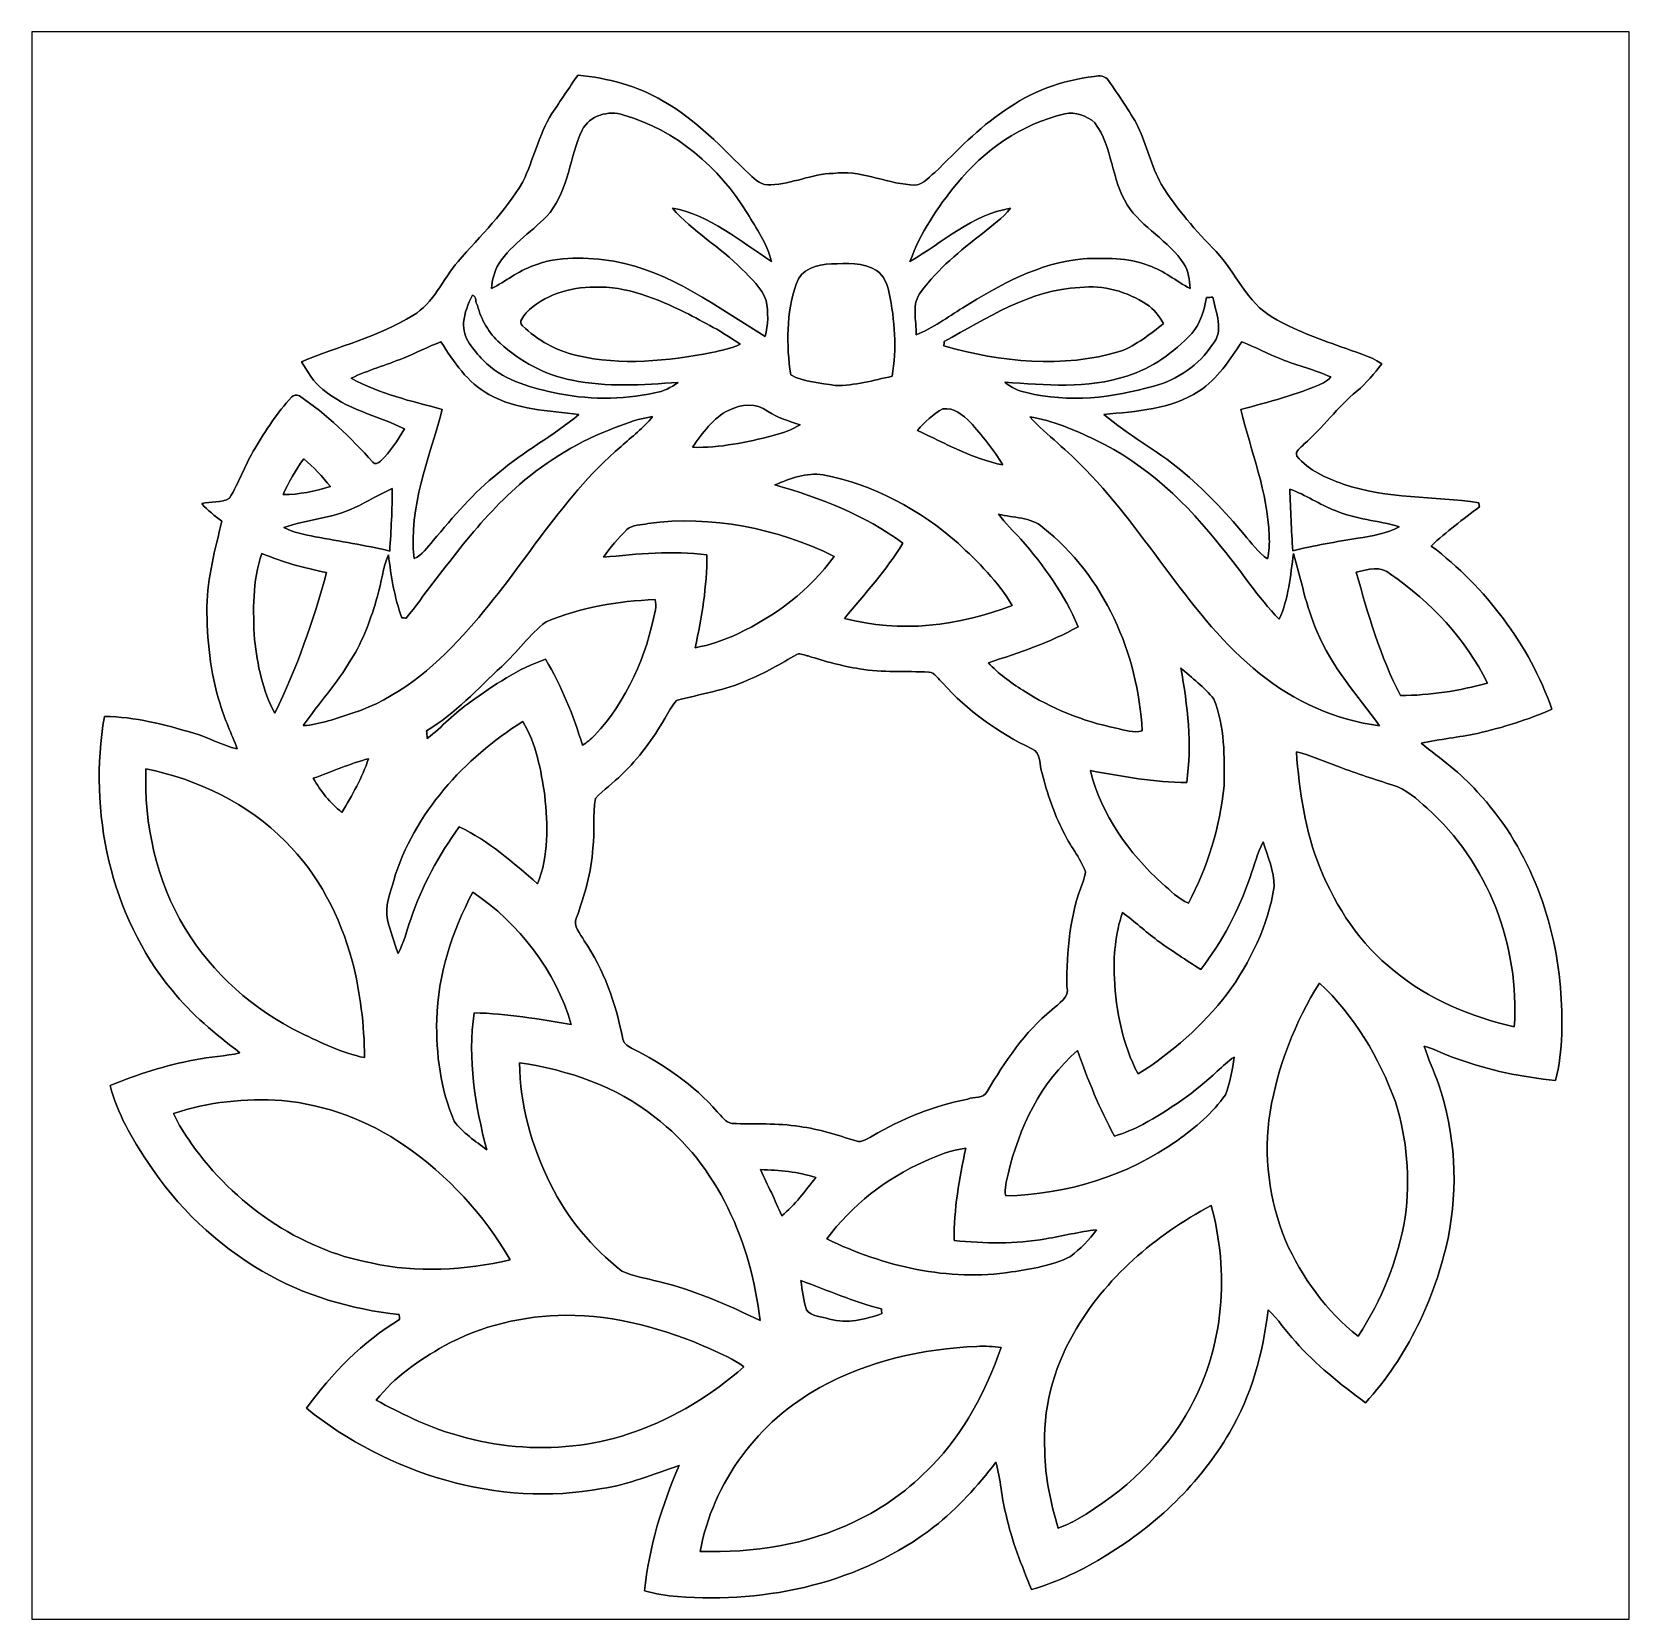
# Model space of a CAD drawing. Header units: centimetres. Extents: x -16.8 to 16.8, y -16.7 to 16.7.
import ezdxf

# ---------------------------------------------------------------- set-up
doc = ezdxf.new("R2010")
doc.units = ezdxf.units.CM
doc.header["$MEASUREMENT"] = 0
doc.layers.add('Layer 1', color=7, linetype='Continuous')

msp = doc.modelspace()

# ---------------------------------------------------------------- linework, layer by layer
at = {"layer": 'Layer 1', "color": 7}
for points, knots in [([(-16.77458, 16.66875), (-16.77458, 16.66875), (16.77458, 16.66875), (16.77458, 16.66875), (16.77458, 16.66875), (16.77458, 16.66875), (16.77458, -16.66875), (16.77458, -16.66875), (16.77458, -16.66875), (16.77458, -16.66875), (-16.77458, -16.66875), (-16.77458, -16.66875), (-16.77458, -16.66875), (-16.77458, -16.66875), (-16.77458, 16.66875), (-16.77458, 16.66875), (-16.77458, 16.66875), (-16.77458, 16.66875), (-16.77458, 16.66875), (-16.77458, 16.66875)], [0, 0, 0, 0, 0.16666667, 0.16666667, 0.16666667, 0.16666667, 0.33333333, 0.33333333, 0.33333333, 0.33333333, 0.5, 0.5, 0.5, 0.5, 0.66666667, 0.66666667, 0.66666667, 0.66666667, 1, 1, 1, 1]), ([(-5.30401, 15.7607), (-5.49381, 15.49647), (-5.67231, 15.22412), (-5.85153, 14.95284), (-5.85153, 14.95284), (-6.13516, 14.5101), (-6.23288, 13.98517), (-6.46606, 13.5195), (-6.46606, 13.5195), (-6.82343, 12.88979), (-7.35824, 12.39097), (-7.82461, 11.84592), (-7.82461, 11.84592), (-8.14705, 11.47445), (-8.33155, 10.97386), (-8.77041, 10.71316), (-8.77041, 10.71316), (-9.49643, 10.26689), (-10.33357, 10.06687), (-11.11321, 9.74019), (-11.11321, 9.74019), (-10.98374, 9.53452), (-10.85921, 9.31404), (-10.66412, 9.16164), (-10.66412, 9.16164), (-10.17446, 8.7376), (-9.51936, 8.61483), (-8.95138, 8.33296), (-8.95138, 8.33296), (-9.09038, 8.08743), (-9.24454, 7.84542), (-9.45374, 7.65281), (-9.45374, 7.65281), (-9.49572, 7.6133), (-9.57474, 7.57202), (-9.61531, 7.63517), (-9.61531, 7.63517), (-10.08345, 8.14423), (-10.57698, 8.63917), (-11.15695, 9.02194), (-11.15695, 9.02194), (-11.21198, 9.05863), (-11.28289, 9.04981), (-11.32134, 8.99407), (-11.32134, 8.99407), (-11.62262, 8.67339), (-11.86109, 8.2991), (-12.08864, 7.92409), (-12.08864, 7.92409), (-12.29289, 7.58754), (-12.41989, 7.21042), (-12.62451, 6.87423), (-12.62451, 6.87423), (-12.7949, 6.77086), (-13.02032, 6.8132), (-13.20835, 6.76028), (-13.20835, 6.76028), (-13.08523, 6.61811), (-12.93248, 6.50734), (-12.78643, 6.39057), (-12.78643, 6.39057), (-12.92578, 5.80178), (-13.087, 5.21194), (-13.09793, 4.60269), (-13.09793, 4.60269), (-13.0997, 3.91372), (-13.03443, 3.21628), (-12.82347, 2.55764), (-12.82347, 2.55764), (-12.73034, 2.23273), (-12.58288, 1.92758), (-12.46223, 1.6129), (-12.46223, 1.6129), (-12.7822, 1.67428), (-13.06301, 1.85455), (-13.37663, 1.93887), (-13.37663, 1.93887), (-13.98517, 2.11878), (-14.61347, 2.28741), (-15.2527, 2.28953), (-15.2527, 2.28953), (-15.59172, 0.29422), (-15.13417, -1.88207), (-13.83206, -3.4611), (-13.83206, -3.4611), (-13.42743, -3.97122), (-12.91519, -4.37762), (-12.40508, -4.77555), (-12.40508, -4.77555), (-12.71729, -4.84752), (-13.03937, -4.85669), (-13.35264, -4.92372), (-13.35264, -4.92372), (-13.96541, -5.03202), (-14.55773, -5.23028), (-15.13346, -5.46382), (-15.13346, -5.46382), (-14.98353, -6.04838), (-14.67026, -6.57437), (-14.34183, -7.07461), (-14.34183, -7.07461), (-13.73011, -8.00806), (-12.90073, -8.79757), (-11.93765, -9.36166), (-11.93765, -9.36166), (-11.06276, -9.87354), (-10.06898, -10.16635), (-9.06321, -10.26901), (-9.06321, -10.26901), (-9.05898, -10.30429), (-9.05475, -10.34027), (-9.05087, -10.37625), (-9.05087, -10.37625), (-9.82839, -10.84474), (-10.47679, -11.51184), (-11.00949, -12.24245), (-11.00949, -12.24245), (-9.29217, -13.61828), (-6.98818, -14.33371), (-4.80201, -13.92767), (-4.80201, -13.92767), (-4.24004, -13.84476), (-3.7151, -13.62146), (-3.17959, -13.44366), (-3.17959, -13.44366), (-3.54189, -14.28256), (-3.81564, -15.16415), (-3.90596, -16.07679), (-3.90596, -16.07679), (-3.67877, -16.13323), (-3.44876, -16.18474), (-3.21381, -16.19532), (-3.21381, -16.19532), (-1.3268, -16.34666), (0.65793, -15.90428), (2.17311, -14.73306), (2.17311, -14.73306), (2.66876, -14.34465), (3.09069, -13.87263), (3.4738, -13.37557), (3.4738, -13.37557), (3.58069, -13.73646), (3.58528, -14.11852), (3.68688, -14.48117), (3.68688, -14.48117), (3.80647, -15.02198), (4.01461, -15.53704), (4.22169, -16.04892), (4.22169, -16.04892), (4.77979, -15.88558), (5.31001, -15.63476), (5.80037, -15.32326), (5.80037, -15.32326), (6.84847, -14.68967), (7.7597, -13.81478), (8.38059, -12.75468), (8.38059, -12.75468), (8.84202, -11.96834), (9.09038, -11.07405), (9.19198, -10.17164), (9.19198, -10.17164), (9.40364, -10.37484), (9.56804, -10.62073), (9.76595, -10.83663), (9.76595, -10.83663), (10.19422, -11.33087), (10.71351, -11.73409), (11.23491, -12.12462), (11.23491, -12.12462), (12.12427, -11.16542), (12.69294, -9.93634), (12.9734, -8.66634), (12.9734, -8.66634), (13.18966, -7.59531), (13.12333, -6.46289), (12.77197, -5.42749), (12.77197, -5.42749), (12.67954, -5.15973), (12.55466, -4.90396), (12.46964, -4.63409), (12.46964, -4.63409), (12.70847, -4.70359), (12.9286, -4.82494), (13.16567, -4.90079), (13.16567, -4.90079), (13.82995, -5.14385), (14.52809, -5.28532), (15.23083, -5.35728), (15.23083, -5.35728), (15.38781, -4.71981), (15.38746, -4.05447), (15.33172, -3.40431), (15.33172, -3.40431), (15.21072, -1.89265), (14.62687, -0.40605), (13.58688, 0.71049), (13.58688, 0.71049), (13.24081, 1.10173), (12.81218, 1.40229), (12.40755, 1.72685), (12.40755, 1.72685), (12.79772, 1.81257), (13.19671, 1.85138), (13.58759, 1.93428), (13.58759, 1.93428), (14.12275, 2.05705), (14.65227, 2.21897), (15.15427, 2.44334), (15.15427, 2.44334), (14.6745, 3.80506), (13.76574, 4.99886), (12.61957, 5.87093), (12.61957, 5.87093), (12.92825, 6.17749), (13.29126, 6.42479), (13.63063, 6.69572), (13.63063, 6.69572), (13.62781, 6.71654), (13.62181, 6.75781), (13.61899, 6.77862), (13.61899, 6.77862), (12.67319, 6.92679), (11.68717, 6.84918), (10.77242, 7.17232), (10.77242, 7.17232), (10.41506, 7.29897), (10.04394, 7.45455), (9.79805, 7.75582), (9.79805, 7.75582), (9.75113, 7.87082), (9.88166, 7.93891), (9.94551, 8.00947), (9.94551, 8.00947), (10.34415, 8.35272), (10.64648, 8.79228), (11.05711, 9.12248), (11.05711, 9.12248), (11.25855, 9.28864), (11.42083, 9.49396), (11.57922, 9.69998), (11.57922, 9.69998), (11.31993, 9.87601), (11.00878, 9.94692), (10.71951, 10.05628), (10.71951, 10.05628), (10.23338, 10.23161), (9.74161, 10.40836), (9.29464, 10.67047), (9.29464, 10.67047), (8.74148, 10.98091), (8.51994, 11.60921), (8.10331, 12.05442), (8.10331, 12.05442), (7.67856, 12.49221), (7.26652, 12.94871), (6.94761, 13.47152), (6.94761, 13.47152), (6.73735, 13.85464), (6.64457, 14.28679), (6.45901, 14.68049), (6.45901, 14.68049), (6.27839, 15.01881), (6.05649, 15.33313), (5.83918, 15.64816), (5.83918, 15.64816), (5.77779, 15.74729), (5.64303, 15.76705), (5.53791, 15.73177), (5.53791, 15.73177), (4.86198, 15.65557), (4.20123, 15.41321), (3.65125, 15.01069), (3.65125, 15.01069), (3.10339, 14.65333), (2.65994, 14.16897), (2.19181, 13.71882), (2.19181, 13.71882), (2.04011, 13.59958), (1.89759, 13.40344), (1.67605, 13.45847), (1.67605, 13.45847), (1.12924, 13.49975), (0.61172, 13.77809), (0.05362, 13.69836), (0.05362, 13.69836), (-0.3937, 13.68778), (-0.80469, 13.47223), (-1.25166, 13.45988), (-1.25166, 13.45988), (-1.43792, 13.43272), (-1.58009, 13.56325), (-1.70145, 13.67931), (-1.70145, 13.67931), (-2.27154, 14.22859), (-2.81658, 14.82443), (-3.51402, 15.21672), (-3.51402, 15.21672), (-4.05765, 15.53633), (-4.67924, 15.70179), (-5.30401, 15.7607)], [0, 0, 0, 0, 0.01315789, 0.01315789, 0.01315789, 0.01315789, 0.02631579, 0.02631579, 0.02631579, 0.02631579, 0.03947368, 0.03947368, 0.03947368, 0.03947368, 0.05263158, 0.05263158, 0.05263158, 0.05263158, 0.06578947, 0.06578947, 0.06578947, 0.06578947, 0.07894737, 0.07894737, 0.07894737, 0.07894737, 0.09210526, 0.09210526, 0.09210526, 0.09210526, 0.10526316, 0.10526316, 0.10526316, 0.10526316, 0.11842105, 0.11842105, 0.11842105, 0.11842105, 0.13157895, 0.13157895, 0.13157895, 0.13157895, 0.14473684, 0.14473684, 0.14473684, 0.14473684, 0.15789474, 0.15789474, 0.15789474, 0.15789474, 0.17105263, 0.17105263, 0.17105263, 0.17105263, 0.18421053, 0.18421053, 0.18421053, 0.18421053, 0.19736842, 0.19736842, 0.19736842, 0.19736842, 0.21052632, 0.21052632, 0.21052632, 0.21052632, 0.22368421, 0.22368421, 0.22368421, 0.22368421, 0.23684211, 0.23684211, 0.23684211, 0.23684211, 0.25, 0.25, 0.25, 0.25, 0.26315789, 0.26315789, 0.26315789, 0.26315789, 0.27631579, 0.27631579, 0.27631579, 0.27631579, 0.28947368, 0.28947368, 0.28947368, 0.28947368, 0.30263158, 0.30263158, 0.30263158, 0.30263158, 0.31578947, 0.31578947, 0.31578947, 0.31578947, 0.32894737, 0.32894737, 0.32894737, 0.32894737, 0.34210526, 0.34210526, 0.34210526, 0.34210526, 0.35526316, 0.35526316, 0.35526316, 0.35526316, 0.36842105, 0.36842105, 0.36842105, 0.36842105, 0.38157895, 0.38157895, 0.38157895, 0.38157895, 0.39473684, 0.39473684, 0.39473684, 0.39473684, 0.40789474, 0.40789474, 0.40789474, 0.40789474, 0.42105263, 0.42105263, 0.42105263, 0.42105263, 0.43421053, 0.43421053, 0.43421053, 0.43421053, 0.44736842, 0.44736842, 0.44736842, 0.44736842, 0.46052632, 0.46052632, 0.46052632, 0.46052632, 0.47368421, 0.47368421, 0.47368421, 0.47368421, 0.48684211, 0.48684211, 0.48684211, 0.48684211, 0.5, 0.5, 0.5, 0.5, 0.51315789, 0.51315789, 0.51315789, 0.51315789, 0.52631579, 0.52631579, 0.52631579, 0.52631579, 0.53947368, 0.53947368, 0.53947368, 0.53947368, 0.55263158, 0.55263158, 0.55263158, 0.55263158, 0.56578947, 0.56578947, 0.56578947, 0.56578947, 0.57894737, 0.57894737, 0.57894737, 0.57894737, 0.59210526, 0.59210526, 0.59210526, 0.59210526, 0.60526316, 0.60526316, 0.60526316, 0.60526316, 0.61842105, 0.61842105, 0.61842105, 0.61842105, 0.63157895, 0.63157895, 0.63157895, 0.63157895, 0.64473684, 0.64473684, 0.64473684, 0.64473684, 0.65789474, 0.65789474, 0.65789474, 0.65789474, 0.67105263, 0.67105263, 0.67105263, 0.67105263, 0.68421053, 0.68421053, 0.68421053, 0.68421053, 0.69736842, 0.69736842, 0.69736842, 0.69736842, 0.71052632, 0.71052632, 0.71052632, 0.71052632, 0.72368421, 0.72368421, 0.72368421, 0.72368421, 0.73684211, 0.73684211, 0.73684211, 0.73684211, 0.75, 0.75, 0.75, 0.75, 0.76315789, 0.76315789, 0.76315789, 0.76315789, 0.77631579, 0.77631579, 0.77631579, 0.77631579, 0.78947368, 0.78947368, 0.78947368, 0.78947368, 0.80263158, 0.80263158, 0.80263158, 0.80263158, 0.81578947, 0.81578947, 0.81578947, 0.81578947, 0.82894737, 0.82894737, 0.82894737, 0.82894737, 0.84210526, 0.84210526, 0.84210526, 0.84210526, 0.85526316, 0.85526316, 0.85526316, 0.85526316, 0.86842105, 0.86842105, 0.86842105, 0.86842105, 0.88157895, 0.88157895, 0.88157895, 0.88157895, 0.89473684, 0.89473684, 0.89473684, 0.89473684, 0.90789474, 0.90789474, 0.90789474, 0.90789474, 0.92105263, 0.92105263, 0.92105263, 0.92105263, 0.93421053, 0.93421053, 0.93421053, 0.93421053, 0.94736842, 0.94736842, 0.94736842, 0.94736842, 0.96052632, 0.96052632, 0.96052632, 0.96052632, 0.97368421, 0.97368421, 0.97368421, 0.97368421, 1, 1, 1, 1]), ([(-5.21899, 14.60712), (-5.06377, 14.91403), (-4.65949, 15.03151), (-4.34411, 14.92179), (-4.34411, 14.92179), (-3.24908, 14.61206), (-2.33433, 13.81972), (-1.7466, 12.8584), (-1.7466, 12.8584), (-1.55575, 12.53666), (-1.32644, 12.22022), (-1.24107, 11.84945), (-1.24107, 11.84945), (-1.90077, 12.26996), (-2.52977, 12.82136), (-3.3207, 12.96882), (-3.3207, 12.96882), (-2.89666, 12.47387), (-2.31387, 12.15178), (-1.85914, 11.68753), (-1.85914, 11.68753), (-1.67217, 11.48644), (-1.44639, 11.29489), (-1.35361, 11.02889), (-1.35361, 11.02889), (-1.30457, 10.78018), (-1.30634, 10.51595), (-1.3716, 10.26971), (-1.3716, 10.26971), (-2.37772, 10.88884), (-3.35986, 11.63567), (-4.54872, 11.85474), (-4.54872, 11.85474), (-5.11246, 11.93094), (-5.71288, 11.97716), (-6.25087, 11.7542), (-6.25087, 11.7542), (-6.56555, 11.64414), (-6.8259, 11.43035), (-7.11906, 11.27866), (-7.11906, 11.27866), (-7.10918, 11.46104), (-7.06367, 11.64343), (-6.96489, 11.79865), (-6.96489, 11.79865), (-6.69078, 12.2361), (-6.22088, 12.48974), (-5.89139, 12.87745), (-5.89139, 12.87745), (-5.50651, 13.3798), (-5.47229, 14.04302), (-5.21899, 14.60712)], [0, 0, 0, 0, 0.07142857, 0.07142857, 0.07142857, 0.07142857, 0.14285714, 0.14285714, 0.14285714, 0.14285714, 0.21428571, 0.21428571, 0.21428571, 0.21428571, 0.28571429, 0.28571429, 0.28571429, 0.28571429, 0.35714286, 0.35714286, 0.35714286, 0.35714286, 0.42857143, 0.42857143, 0.42857143, 0.42857143, 0.5, 0.5, 0.5, 0.5, 0.57142857, 0.57142857, 0.57142857, 0.57142857, 0.64285714, 0.64285714, 0.64285714, 0.64285714, 0.71428571, 0.71428571, 0.71428571, 0.71428571, 0.78571429, 0.78571429, 0.78571429, 0.78571429, 0.85714286, 0.85714286, 0.85714286, 0.85714286, 1, 1, 1, 1]), ([(4.9209, 14.94649), (5.14456, 15.00187), (5.38339, 14.90592), (5.55272, 14.76057), (5.55272, 14.76057), (5.92878, 14.25152), (5.90091, 13.57066), (6.23041, 13.03831), (6.23041, 13.03831), (6.54826, 12.55113), (7.10706, 12.28796), (7.42315, 11.7983), (7.42315, 11.7983), (7.52581, 11.64625), (7.54027, 11.45822), (7.55227, 11.28042), (7.55227, 11.28042), (7.25876, 11.43317), (7.00334, 11.66072), (6.68302, 11.75985), (6.68302, 11.75985), (6.24769, 11.93941), (5.76862, 11.91401), (5.3086, 11.90449), (5.3086, 11.90449), (4.38256, 11.81806), (3.55247, 11.35839), (2.77848, 10.87367), (2.77848, 10.87367), (2.45639, 10.67682), (2.15053, 10.44504), (1.79846, 10.30393), (1.79846, 10.30393), (1.80799, 10.6045), (1.69086, 10.96398), (1.90606, 11.2201), (1.90606, 11.2201), (2.25919, 11.69741), (2.72874, 12.07135), (3.19123, 12.43647), (3.19123, 12.43647), (3.3969, 12.60193), (3.61879, 12.75433), (3.78354, 12.96388), (3.78354, 12.96388), (2.97356, 12.83758), (2.3555, 12.24315), (1.6697, 11.85016), (1.6697, 11.85016), (1.88983, 12.44635), (2.24508, 12.98504), (2.64795, 13.47329), (2.64795, 13.47329), (3.22333, 14.18696), (4.02131, 14.74047), (4.9209, 14.94649)], [0, 0, 0, 0, 0.06666667, 0.06666667, 0.06666667, 0.06666667, 0.13333333, 0.13333333, 0.13333333, 0.13333333, 0.2, 0.2, 0.2, 0.2, 0.26666667, 0.26666667, 0.26666667, 0.26666667, 0.33333333, 0.33333333, 0.33333333, 0.33333333, 0.4, 0.4, 0.4, 0.4, 0.46666667, 0.46666667, 0.46666667, 0.46666667, 0.53333333, 0.53333333, 0.53333333, 0.53333333, 0.6, 0.6, 0.6, 0.6, 0.66666667, 0.66666667, 0.66666667, 0.66666667, 0.73333333, 0.73333333, 0.73333333, 0.73333333, 0.8, 0.8, 0.8, 0.8, 0.86666667, 0.86666667, 0.86666667, 0.86666667, 1, 1, 1, 1]), ([(-0.7179, 11.37214), (-0.63606, 11.69317), (-0.27129, 11.78983), (0.01834, 11.79724), (0.01834, 11.79724), (0.33232, 11.80606), (0.68862, 11.83358), (0.96626, 11.65648), (0.96626, 11.65648), (1.12254, 11.5503), (1.19698, 11.36403), (1.23296, 11.18517), (1.23296, 11.18517), (1.35114, 10.61085), (1.39382, 10.01677), (1.29611, 9.43575), (1.29611, 9.43575), (0.9017, 9.3532), (0.50659, 9.23466), (0.10054, 9.24172), (0.10054, 9.24172), (-0.21131, 9.3024), (-0.55245, 9.3091), (-0.83608, 9.46362), (-0.83608, 9.46362), (-0.92745, 10.09615), (-0.93133, 10.76254), (-0.7179, 11.37214)], [0, 0, 0, 0, 0.125, 0.125, 0.125, 0.125, 0.25, 0.25, 0.25, 0.25, 0.375, 0.375, 0.375, 0.375, 0.5, 0.5, 0.5, 0.5, 0.625, 0.625, 0.625, 0.625, 0.75, 0.75, 0.75, 0.75, 1, 1, 1, 1]), ([(-7.52228, 11.1379), (-7.42668, 11.11779), (-7.46901, 10.97527), (-7.41574, 10.92447), (-7.41574, 10.92447), (-7.33813, 10.62143), (-7.17621, 10.34203), (-6.94231, 10.13248), (-6.94231, 10.13248), (-6.51757, 9.74725), (-5.99616, 9.46079), (-5.4296, 9.3532), (-5.4296, 9.3532), (-4.69759, 9.20574), (-3.94335, 9.25301), (-3.20322, 9.30769), (-3.20322, 9.30769), (-3.34469, 9.1948), (-3.51226, 9.12001), (-3.69041, 9.08685), (-3.69041, 9.08685), (-4.39208, 8.94186), (-5.12586, 8.93621), (-5.82542, 9.09602), (-5.82542, 9.09602), (-6.3567, 9.20821), (-6.91092, 9.37225), (-7.29756, 9.77688), (-7.29756, 9.77688), (-7.49935, 9.99419), (-7.73712, 10.24184), (-7.70608, 10.56569), (-7.70608, 10.56569), (-7.68773, 10.76572), (-7.6133, 10.9601), (-7.52228, 11.1379)], [0, 0, 0, 0, 0.1, 0.1, 0.1, 0.1, 0.2, 0.2, 0.2, 0.2, 0.3, 0.3, 0.3, 0.3, 0.4, 0.4, 0.4, 0.4, 0.5, 0.5, 0.5, 0.5, 0.6, 0.6, 0.6, 0.6, 0.7, 0.7, 0.7, 0.7, 0.8, 0.8, 0.8, 0.8, 1, 1, 1, 1]), ([(-6.39233, 10.76748), (-6.02262, 11.14531), (-5.47688, 11.31358), (-4.95688, 11.30759), (-4.95688, 11.30759), (-4.28308, 11.3351), (-3.64561, 11.06452), (-3.05153, 10.77771), (-3.05153, 10.77771), (-2.65994, 10.56746), (-2.25672, 10.37272), (-1.8983, 10.10708), (-1.8983, 10.10708), (-2.08598, 10.01889), (-2.29094, 9.97973), (-2.49167, 9.93493), (-2.49167, 9.93493), (-3.42336, 9.75748), (-4.39738, 9.65129), (-5.33083, 9.87249), (-5.33083, 9.87249), (-5.7598, 9.96774), (-6.15562, 10.19457), (-6.46994, 10.49902), (-6.46994, 10.49902), (-6.56555, 10.58474), (-6.44596, 10.69622), (-6.39233, 10.76748)], [0, 0, 0, 0, 0.125, 0.125, 0.125, 0.125, 0.25, 0.25, 0.25, 0.25, 0.375, 0.375, 0.375, 0.375, 0.5, 0.5, 0.5, 0.5, 0.625, 0.625, 0.625, 0.625, 0.75, 0.75, 0.75, 0.75, 1, 1, 1, 1]), ([(2.38795, 10.16741), (3.28824, 10.64683), (4.185, 11.26172), (5.23981, 11.29947), (5.23981, 11.29947), (5.7344, 11.36262), (6.23217, 11.21269), (6.64457, 10.94458), (6.64457, 10.94458), (6.79626, 10.84792), (6.90351, 10.69799), (6.99664, 10.54664), (6.99664, 10.54664), (6.71689, 10.32122), (6.42902, 10.08944), (6.09, 9.96033), (6.09, 9.96033), (4.88103, 9.59591), (3.57964, 9.73526), (2.38125, 10.07286), (2.38125, 10.07286), (2.38301, 10.0965), (2.38654, 10.14377), (2.38795, 10.16741)], [0, 0, 0, 0, 0.14285714, 0.14285714, 0.14285714, 0.14285714, 0.28571429, 0.28571429, 0.28571429, 0.28571429, 0.42857143, 0.42857143, 0.42857143, 0.42857143, 0.57142857, 0.57142857, 0.57142857, 0.57142857, 0.71428571, 0.71428571, 0.71428571, 0.71428571, 1, 1, 1, 1]), ([(7.90081, 11.08992), (7.9442, 11.09274), (7.98795, 11.09557), (8.0324, 11.09839), (8.0324, 11.09839), (8.08814, 10.78195), (8.27687, 10.3886), (8.02711, 10.10602), (8.02711, 10.10602), (7.74241, 9.67352), (7.28945, 9.35849), (6.7885, 9.23114), (6.7885, 9.23114), (5.92878, 8.9789), (4.9978, 8.87412), (4.12044, 9.09355), (4.12044, 9.09355), (3.9497, 9.12283), (3.79412, 9.20115), (3.66289, 9.31192), (3.66289, 9.31192), (4.51591, 9.25512), (5.39856, 9.16411), (6.22476, 9.44139), (6.22476, 9.44139), (6.75181, 9.6012), (7.2136, 9.93563), (7.58684, 10.33462), (7.58684, 10.33462), (7.77804, 10.541), (7.84154, 10.82358), (7.90081, 11.08992)], [0, 0, 0, 0, 0.11111111, 0.11111111, 0.11111111, 0.11111111, 0.22222222, 0.22222222, 0.22222222, 0.22222222, 0.33333333, 0.33333333, 0.33333333, 0.33333333, 0.44444444, 0.44444444, 0.44444444, 0.44444444, 0.55555556, 0.55555556, 0.55555556, 0.55555556, 0.66666667, 0.66666667, 0.66666667, 0.66666667, 0.77777778, 0.77777778, 0.77777778, 0.77777778, 1, 1, 1, 1]), ([(-8.97149, 9.81957), (-8.70479, 9.92258), (-8.45361, 10.06263), (-8.18374, 10.15824), (-8.18374, 10.15824), (-7.91245, 9.74196), (-7.62635, 9.29675), (-7.17479, 9.05581), (-7.17479, 9.05581), (-6.60118, 8.72596), (-5.92455, 8.71291), (-5.28567, 8.63494), (-5.28567, 8.63494), (-5.81872, 8.18233), (-6.44878, 7.86024), (-6.9783, 7.40198), (-6.9783, 7.40198), (-7.49864, 6.99558), (-7.91951, 6.483), (-8.34708, 5.98417), (-8.34708, 5.98417), (-8.46808, 5.84623), (-8.5725, 5.6829), (-8.74642, 5.6067), (-8.74642, 5.6067), (-8.8713, 6.69466), (-8.42186, 7.71066), (-8.15658, 8.73972), (-8.15658, 8.73972), (-8.80533, 8.91611), (-9.47208, 9.06568), (-10.06581, 9.39341), (-10.06581, 9.39341), (-9.71409, 9.56874), (-9.33309, 9.66858), (-8.97149, 9.81957)], [0, 0, 0, 0, 0.1, 0.1, 0.1, 0.1, 0.2, 0.2, 0.2, 0.2, 0.3, 0.3, 0.3, 0.3, 0.4, 0.4, 0.4, 0.4, 0.5, 0.5, 0.5, 0.5, 0.6, 0.6, 0.6, 0.6, 0.7, 0.7, 0.7, 0.7, 0.8, 0.8, 0.8, 0.8, 1, 1, 1, 1]), ([(8.64023, 10.15894), (8.92422, 10.05134), (9.18845, 9.89789), (9.4742, 9.79382), (9.4742, 9.79382), (9.81463, 9.65376), (10.17764, 9.57262), (10.51348, 9.42093), (10.51348, 9.42093), (10.46833, 9.37013), (10.41435, 9.32744), (10.35262, 9.29887), (10.35262, 9.29887), (9.79876, 9.04205), (9.2015, 8.90129), (8.61695, 8.73478), (8.61695, 8.73478), (8.83497, 7.85671), (9.18633, 6.99911), (9.21314, 6.08401), (9.21314, 6.08401), (9.22761, 5.92138), (9.20997, 5.75839), (9.18069, 5.59858), (9.18069, 5.59858), (8.9849, 5.73652), (8.84379, 5.93478), (8.68856, 6.11364), (8.68856, 6.11364), (8.28463, 6.59977), (7.84542, 7.05944), (7.3593, 7.46442), (7.3593, 7.46442), (6.84636, 7.89023), (6.24805, 8.20208), (5.74181, 8.63494), (5.74181, 8.63494), (6.42197, 8.69985), (7.1501, 8.73689), (7.7403, 9.12319), (7.7403, 9.12319), (8.13117, 9.3793), (8.38694, 9.77759), (8.64023, 10.15894)], [0, 0, 0, 0, 0.08333333, 0.08333333, 0.08333333, 0.08333333, 0.16666667, 0.16666667, 0.16666667, 0.16666667, 0.25, 0.25, 0.25, 0.25, 0.33333333, 0.33333333, 0.33333333, 0.33333333, 0.41666667, 0.41666667, 0.41666667, 0.41666667, 0.5, 0.5, 0.5, 0.5, 0.58333333, 0.58333333, 0.58333333, 0.58333333, 0.66666667, 0.66666667, 0.66666667, 0.66666667, 0.75, 0.75, 0.75, 0.75, 0.83333333, 0.83333333, 0.83333333, 0.83333333, 1, 1, 1, 1]), ([(-2.13078, 8.72737), (-1.87925, 8.85119), (-1.55258, 8.88224), (-1.32009, 8.70126), (-1.32009, 8.70126), (-1.11231, 8.56474), (-0.87348, 8.49207), (-0.63853, 8.41728), (-0.63853, 8.41728), (-0.81139, 8.30686), (-1.01, 8.24794), (-1.20509, 8.18938), (-1.20509, 8.18938), (-1.75789, 8.04968), (-2.32445, 7.92974), (-2.89807, 7.9435), (-2.89807, 7.9435), (-2.68958, 8.2423), (-2.46592, 8.56156), (-2.13078, 8.72737)], [0, 0, 0, 0, 0.16666667, 0.16666667, 0.16666667, 0.16666667, 0.33333333, 0.33333333, 0.33333333, 0.33333333, 0.5, 0.5, 0.5, 0.5, 0.66666667, 0.66666667, 0.66666667, 0.66666667, 1, 1, 1, 1]), ([(2.36079, 8.75136), (2.58692, 8.7817), (2.78624, 8.62612), (2.93405, 8.47372), (2.93405, 8.47372), (3.18206, 8.18974), (3.42512, 7.89693), (3.62162, 7.57343), (3.62162, 7.57343), (2.98662, 7.70502), (2.407, 8.02252), (1.82633, 8.2991), (1.82633, 8.2991), (1.97661, 8.47831), (2.15583, 8.63812), (2.36079, 8.75136)], [0, 0, 0, 0, 0.2, 0.2, 0.2, 0.2, 0.4, 0.4, 0.4, 0.4, 0.6, 0.6, 0.6, 0.6, 1, 1, 1, 1]), ([(-4.52085, 8.36048), (-4.26614, 8.45679), (-4.00861, 8.5538), (-3.73662, 8.58802), (-3.73662, 8.58802), (-3.9303, 8.35201), (-4.17301, 8.16469), (-4.39949, 7.96255), (-4.39949, 7.96255), (-5.721, 6.83789), (-6.53944, 5.26803), (-7.71137, 4.00685), (-7.71137, 4.00685), (-8.35025, 3.29424), (-9.12495, 2.65536), (-10.04746, 2.35726), (-10.04746, 2.35726), (-10.38296, 2.24755), (-10.7188, 2.12161), (-11.0744, 2.09726), (-11.0744, 2.09726), (-10.74914, 2.56293), (-10.36602, 2.98732), (-10.07463, 3.47663), (-10.07463, 3.47663), (-9.81357, 3.88832), (-9.65235, 4.35292), (-9.51477, 4.81789), (-9.51477, 4.81789), (-9.42622, 5.10505), (-9.40753, 5.41302), (-9.28405, 5.68854), (-9.28405, 5.68854), (-9.23325, 5.23769), (-9.15952, 4.78931), (-9.00465, 4.36069), (-9.00465, 4.36069), (-8.98137, 4.35998), (-8.93445, 4.35857), (-8.91117, 4.35786), (-8.91117, 4.35786), (-8.15516, 5.32271), (-7.45843, 6.35106), (-6.53133, 7.16562), (-6.53133, 7.16562), (-5.9376, 7.67715), (-5.25392, 8.08355), (-4.52085, 8.36048)], [0, 0, 0, 0, 0.07692308, 0.07692308, 0.07692308, 0.07692308, 0.15384615, 0.15384615, 0.15384615, 0.15384615, 0.23076923, 0.23076923, 0.23076923, 0.23076923, 0.30769231, 0.30769231, 0.30769231, 0.30769231, 0.38461538, 0.38461538, 0.38461538, 0.38461538, 0.46153846, 0.46153846, 0.46153846, 0.46153846, 0.53846154, 0.53846154, 0.53846154, 0.53846154, 0.61538462, 0.61538462, 0.61538462, 0.61538462, 0.69230769, 0.69230769, 0.69230769, 0.69230769, 0.76923077, 0.76923077, 0.76923077, 0.76923077, 0.84615385, 0.84615385, 0.84615385, 0.84615385, 1, 1, 1, 1]), ([(4.18394, 8.58238), (4.66866, 8.51323), (5.11951, 8.30721), (5.55978, 8.10225), (5.55978, 8.10225), (6.63116, 7.59531), (7.50464, 6.75393), (8.22537, 5.82648), (8.22537, 5.82648), (8.63917, 5.33894), (8.97572, 4.78861), (9.42516, 4.3307), (9.42516, 4.3307), (9.62096, 4.76567), (9.66399, 5.24475), (9.72538, 5.71183), (9.72538, 5.71183), (9.88871, 5.16819), (9.98502, 4.60128), (10.21927, 4.08058), (10.21927, 4.08058), (10.51736, 3.3334), (11.07511, 2.73897), (11.53336, 2.09056), (11.53336, 2.09056), (10.61791, 2.22285), (9.72855, 2.60279), (9.01382, 3.19334), (9.01382, 3.19334), (7.53604, 4.38468), (6.67702, 6.13339), (5.35869, 7.47501), (5.35869, 7.47501), (4.99392, 7.87188), (4.55366, 8.1915), (4.18394, 8.58238)], [0, 0, 0, 0, 0.1, 0.1, 0.1, 0.1, 0.2, 0.2, 0.2, 0.2, 0.3, 0.3, 0.3, 0.3, 0.4, 0.4, 0.4, 0.4, 0.5, 0.5, 0.5, 0.5, 0.6, 0.6, 0.6, 0.6, 0.7, 0.7, 0.7, 0.7, 0.8, 0.8, 0.8, 0.8, 1, 1, 1, 1]), ([(-11.5002, 6.95043), (-11.37603, 7.21078), (-11.24056, 7.46831), (-11.06629, 7.69902), (-11.06629, 7.69902), (-10.85779, 7.52828), (-10.67435, 7.33072), (-10.50643, 7.12047), (-10.50643, 7.12047), (-10.8271, 7.01781), (-11.16259, 6.95149), (-11.5002, 6.95043)], [0, 0, 0, 0, 0.25, 0.25, 0.25, 0.25, 0.5, 0.5, 0.5, 0.5, 1, 1, 1, 1]), ([(-1.16769, 7.15504), (-0.84808, 7.28839), (-0.50694, 7.42527), (-0.15381, 7.36247), (-0.15381, 7.36247), (0.90241, 7.16315), (1.87889, 6.63363), (2.68252, 5.92808), (2.68252, 5.92808), (3.09951, 5.53191), (3.52989, 5.12339), (3.81494, 4.61821), (3.81494, 4.61821), (2.70298, 4.19206), (1.4545, 4.03437), (0.29386, 4.35081), (0.29386, 4.35081), (0.72002, 4.86375), (1.17299, 5.36046), (1.52047, 5.93266), (1.52047, 5.93266), (0.71967, 6.52286), (-0.21908, 6.88199), (-1.16769, 7.15504)], [0, 0, 0, 0, 0.14285714, 0.14285714, 0.14285714, 0.14285714, 0.28571429, 0.28571429, 0.28571429, 0.28571429, 0.42857143, 0.42857143, 0.42857143, 0.42857143, 0.57142857, 0.57142857, 0.57142857, 0.57142857, 0.71428571, 0.71428571, 0.71428571, 0.71428571, 1, 1, 1, 1]), ([(-9.9949, 6.67844), (-9.72397, 6.79556), (-9.47879, 6.96419), (-9.20574, 7.07602), (-9.20574, 7.07602), (-9.20468, 6.63857), (-9.23043, 6.20148), (-9.25936, 5.76509), (-9.25936, 5.76509), (-9.77724, 5.88962), (-10.30464, 5.96583), (-10.8271, 6.06601), (-10.8271, 6.06601), (-11.04935, 6.11576), (-11.2836, 6.14715), (-11.48398, 6.26181), (-11.48398, 6.26181), (-10.99432, 6.42479), (-10.46445, 6.45301), (-9.9949, 6.67844)], [0, 0, 0, 0, 0.16666667, 0.16666667, 0.16666667, 0.16666667, 0.33333333, 0.33333333, 0.33333333, 0.33333333, 0.5, 0.5, 0.5, 0.5, 0.66666667, 0.66666667, 0.66666667, 0.66666667, 1, 1, 1, 1]), ([(9.64953, 7.06437), (9.98326, 6.95007), (10.27183, 6.73876), (10.60203, 6.61564), (10.60203, 6.61564), (11.02889, 6.42973), (11.50373, 6.40927), (11.94647, 6.27592), (11.94647, 6.27592), (11.68118, 6.12916), (11.37391, 6.08506), (11.08004, 6.0325), (11.08004, 6.0325), (10.62073, 5.96159), (10.16282, 5.88222), (9.71127, 5.77144), (9.71127, 5.77144), (9.68304, 6.20219), (9.66258, 6.63328), (9.64953, 7.06437)], [0, 0, 0, 0, 0.16666667, 0.16666667, 0.16666667, 0.16666667, 0.33333333, 0.33333333, 0.33333333, 0.33333333, 0.5, 0.5, 0.5, 0.5, 0.66666667, 0.66666667, 0.66666667, 0.66666667, 1, 1, 1, 1]), ([(-3.83364, 6.3433), (-2.49837, 6.52321), (-1.12395, 6.24099), (0.07973, 5.65221), (0.07973, 5.65221), (-0.43427, 4.94383), (-1.15923, 4.39984), (-1.94733, 4.02872), (-1.94733, 4.02872), (-2.23203, 3.8922), (-2.53224, 3.78848), (-2.84374, 3.73451), (-2.84374, 3.73451), (-2.6984, 4.37409), (-2.59644, 5.02567), (-2.59644, 5.6829), (-2.59644, 5.6829), (-3.3207, 5.77815), (-4.04848, 5.70759), (-4.77026, 5.63316), (-4.77026, 5.63316), (-4.62209, 5.84094), (-4.45911, 6.0392), (-4.27567, 6.2163), (-4.27567, 6.2163), (-4.15678, 6.32213), (-3.97898, 6.30661), (-3.83364, 6.3433)], [0, 0, 0, 0, 0.125, 0.125, 0.125, 0.125, 0.25, 0.25, 0.25, 0.25, 0.375, 0.375, 0.375, 0.375, 0.5, 0.5, 0.5, 0.5, 0.625, 0.625, 0.625, 0.625, 0.75, 0.75, 0.75, 0.75, 1, 1, 1, 1]), ([(3.53201, 6.53768), (3.84034, 6.45971), (4.20934, 6.48758), (4.46193, 6.26145), (4.46193, 6.26145), (5.74992, 5.23981), (6.4643, 3.61068), (6.5472, 1.98826), (6.5472, 1.98826), (6.36517, 1.93181), (6.17855, 2.01013), (5.99899, 2.04329), (5.99899, 2.04329), (5.30613, 2.19181), (4.63409, 2.45286), (4.03966, 2.84092), (4.03966, 2.84092), (3.77931, 3.00743), (3.52178, 3.18735), (3.31646, 3.42018), (3.31646, 3.42018), (3.96275, 3.62514), (4.61116, 3.84281), (5.20524, 4.17513), (5.20524, 4.17513), (4.91067, 4.84964), (4.48733, 5.46171), (4.00015, 6.01098), (4.00015, 6.01098), (3.84034, 6.18314), (3.67347, 6.34965), (3.53201, 6.53768)], [0, 0, 0, 0, 0.11111111, 0.11111111, 0.11111111, 0.11111111, 0.22222222, 0.22222222, 0.22222222, 0.22222222, 0.33333333, 0.33333333, 0.33333333, 0.33333333, 0.44444444, 0.44444444, 0.44444444, 0.44444444, 0.55555556, 0.55555556, 0.55555556, 0.55555556, 0.66666667, 0.66666667, 0.66666667, 0.66666667, 0.77777778, 0.77777778, 0.77777778, 0.77777778, 1, 1, 1, 1]), ([(-11.94294, 5.71606), (-11.50796, 5.52732), (-11.05112, 5.40597), (-10.58651, 5.31319), (-10.58651, 5.31319), (-10.86132, 4.2993), (-11.21234, 3.30235), (-11.67377, 2.35797), (-11.67377, 2.35797), (-11.93024, 2.83492), (-12.03607, 3.37361), (-12.10169, 3.9056), (-12.10169, 3.9056), (-12.12815, 4.50815), (-12.14826, 5.13821), (-11.94294, 5.71606)], [0, 0, 0, 0, 0.2, 0.2, 0.2, 0.2, 0.4, 0.4, 0.4, 0.4, 0.6, 0.6, 0.6, 0.6, 1, 1, 1, 1]), ([(11.04512, 5.32271), (11.28148, 5.3781), (11.56547, 5.46876), (11.76584, 5.27579), (11.76584, 5.27579), (12.61004, 4.69194), (13.34664, 3.91866), (13.80172, 2.99261), (13.80172, 2.99261), (13.20659, 2.8261), (12.59134, 2.73544), (11.97292, 2.72733), (11.97292, 2.72733), (11.54853, 3.54612), (11.28854, 4.43689), (11.04512, 5.32271)], [0, 0, 0, 0, 0.2, 0.2, 0.2, 0.2, 0.4, 0.4, 0.4, 0.4, 0.6, 0.6, 0.6, 0.6, 1, 1, 1, 1]), ([(-5.975, 4.27884), (-5.25321, 4.58153), (-4.46264, 4.71734), (-3.68265, 4.74486), (-3.68265, 4.74486), (-3.6643, 4.67572), (-3.66783, 4.6034), (-3.67912, 4.53319), (-3.67912, 4.53319), (-3.86009, 3.55988), (-4.28096, 2.61867), (-4.95723, 1.88771), (-4.95723, 1.88771), (-5.03167, 1.80975), (-5.1181, 1.74378), (-5.20876, 1.68593), (-5.20876, 1.68593), (-5.40032, 2.31352), (-5.64974, 2.92664), (-5.98488, 3.49179), (-5.98488, 3.49179), (-6.56519, 3.29988), (-7.07143, 2.94111), (-7.56779, 2.59397), (-7.56779, 2.59397), (-7.89517, 2.37067), (-8.15728, 2.06975), (-8.4709, 1.82986), (-8.4709, 1.82986), (-8.47549, 1.88348), (-8.48007, 1.93746), (-8.48431, 1.99108), (-8.48431, 1.99108), (-7.88388, 2.34985), (-7.41292, 2.87091), (-6.90492, 3.34186), (-6.90492, 3.34186), (-6.57966, 3.6389), (-6.32848, 4.0132), (-5.975, 4.27884)], [0, 0, 0, 0, 0.09090909, 0.09090909, 0.09090909, 0.09090909, 0.18181818, 0.18181818, 0.18181818, 0.18181818, 0.27272727, 0.27272727, 0.27272727, 0.27272727, 0.36363636, 0.36363636, 0.36363636, 0.36363636, 0.45454545, 0.45454545, 0.45454545, 0.45454545, 0.54545455, 0.54545455, 0.54545455, 0.54545455, 0.63636364, 0.63636364, 0.63636364, 0.63636364, 0.72727273, 0.72727273, 0.72727273, 0.72727273, 0.81818182, 0.81818182, 0.81818182, 0.81818182, 1, 1, 1, 1]), ([(-0.7052, 3.59269), (-0.62653, 3.62973), (-0.54222, 3.57329), (-0.46602, 3.56059), (-0.46602, 3.56059), (-0.11359, 3.44558), (0.24553, 3.35033), (0.61172, 3.29001), (0.61172, 3.29001), (1.0922, 3.21345), (1.58044, 3.24556), (2.06446, 3.22263), (2.06446, 3.22263), (2.19781, 3.20993), (2.26554, 3.07234), (2.35726, 2.99191), (2.35726, 2.99191), (2.87726, 2.40983), (3.52637, 1.95333), (4.22663, 1.6129), (4.22663, 1.6129), (4.43089, 1.52823), (4.38079, 1.26365), (4.44641, 1.09114), (4.44641, 1.09114), (4.55224, 0.67345), (4.69053, 0.26106), (4.88774, -0.12312), (4.88774, -0.12312), (5.0232, -0.41698), (5.24263, -0.6664), (5.35693, -0.97049), (5.35693, -0.97049), (5.35305, -1.04105), (5.328, -1.10878), (5.30613, -1.17546), (5.30613, -1.17546), (5.02638, -1.87466), (4.96111, -2.63842), (4.96605, -3.3849), (4.96605, -3.3849), (5.02814, -3.62514), (4.78861, -3.73345), (4.64749, -3.87138), (4.64749, -3.87138), (4.07564, -4.3374), (3.66713, -4.96076), (3.28965, -5.58624), (3.28965, -5.58624), (3.22121, -5.74216), (3.00814, -5.68784), (2.88149, -5.74816), (2.88149, -5.74816), (2.17241, -5.88081), (1.49754, -6.1595), (0.87806, -6.52498), (0.87806, -6.52498), (0.77047, -6.56908), (0.66005, -6.67279), (0.53728, -6.62517), (0.53728, -6.62517), (0.14746, -6.50593), (-0.24095, -6.37505), (-0.64699, -6.32284), (-0.64699, -6.32284), (-1.11584, -6.24452), (-1.59314, -6.27909), (-2.06516, -6.25757), (-2.06516, -6.25757), (-2.20804, -6.24593), (-2.28494, -6.09953), (-2.37984, -6.0131), (-2.37984, -6.0131), (-2.87443, -5.4423), (-3.50908, -5.00803), (-4.18324, -4.67607), (-4.18324, -4.67607), (-4.27778, -4.63303), (-4.35963, -4.55577), (-4.37198, -4.44782), (-4.37198, -4.44782), (-4.51062, -3.73063), (-4.76497, -3.02966), (-5.17102, -2.41935), (-5.17102, -2.41935), (-5.25216, -2.27471), (-5.41831, -2.11667), (-5.33329, -1.93569), (-5.33329, -1.93569), (-5.16467, -1.46438), (-5.02603, -0.97825), (-4.99039, -0.4766), (-4.99039, -0.4766), (-4.94489, -0.12947), (-4.99851, 0.22472), (-4.93854, 0.56868), (-4.93854, 0.56868), (-4.76885, 0.75142), (-4.56106, 0.89288), (-4.38432, 1.06821), (-4.38432, 1.06821), (-4.02943, 1.41429), (-3.72992, 1.81539), (-3.48262, 2.24437), (-3.48262, 2.24437), (-3.40431, 2.37455), (-3.3341, 2.51354), (-3.2318, 2.62678), (-3.2318, 2.62678), (-2.73614, 2.76296), (-2.21721, 2.83422), (-1.74696, 3.05223), (-1.74696, 3.05223), (-1.38148, 3.19546), (-1.04528, 3.40007), (-0.7052, 3.59269)], [0, 0, 0, 0, 0.03333333, 0.03333333, 0.03333333, 0.03333333, 0.06666667, 0.06666667, 0.06666667, 0.06666667, 0.1, 0.1, 0.1, 0.1, 0.13333333, 0.13333333, 0.13333333, 0.13333333, 0.16666667, 0.16666667, 0.16666667, 0.16666667, 0.2, 0.2, 0.2, 0.2, 0.23333333, 0.23333333, 0.23333333, 0.23333333, 0.26666667, 0.26666667, 0.26666667, 0.26666667, 0.3, 0.3, 0.3, 0.3, 0.33333333, 0.33333333, 0.33333333, 0.33333333, 0.36666667, 0.36666667, 0.36666667, 0.36666667, 0.4, 0.4, 0.4, 0.4, 0.43333333, 0.43333333, 0.43333333, 0.43333333, 0.46666667, 0.46666667, 0.46666667, 0.46666667, 0.5, 0.5, 0.5, 0.5, 0.53333333, 0.53333333, 0.53333333, 0.53333333, 0.56666667, 0.56666667, 0.56666667, 0.56666667, 0.6, 0.6, 0.6, 0.6, 0.63333333, 0.63333333, 0.63333333, 0.63333333, 0.66666667, 0.66666667, 0.66666667, 0.66666667, 0.7, 0.7, 0.7, 0.7, 0.73333333, 0.73333333, 0.73333333, 0.73333333, 0.76666667, 0.76666667, 0.76666667, 0.76666667, 0.8, 0.8, 0.8, 0.8, 0.83333333, 0.83333333, 0.83333333, 0.83333333, 0.86666667, 0.86666667, 0.86666667, 0.86666667, 0.9, 0.9, 0.9, 0.9, 0.93333333, 0.93333333, 0.93333333, 0.93333333, 1, 1, 1, 1]), ([(7.35683, 3.31117), (7.59425, 3.10056), (7.85072, 2.90336), (8.05286, 2.65712), (8.05286, 2.65712), (8.28569, 2.08209), (8.27793, 1.44039), (8.26735, 0.83009), (8.26735, 0.83009), (8.18339, -0.02928), (7.92233, -0.8703), (7.51911, -1.63371), (7.51911, -1.63371), (7.30462, -1.54023), (7.14128, -1.36772), (6.96736, -1.21744), (6.96736, -1.21744), (6.26745, -0.58455), (5.68678, 0.22613), (5.46029, 1.15182), (5.46029, 1.15182), (6.12916, 1.03082), (6.8012, 0.90664), (7.48347, 0.90276), (7.48347, 0.90276), (7.59389, 1.7078), (7.50535, 2.51813), (7.35683, 3.31117)], [0, 0, 0, 0, 0.125, 0.125, 0.125, 0.125, 0.25, 0.25, 0.25, 0.25, 0.375, 0.375, 0.375, 0.375, 0.5, 0.5, 0.5, 0.5, 0.625, 0.625, 0.625, 0.625, 0.75, 0.75, 0.75, 0.75, 1, 1, 1, 1]), ([(-9.1761, -1.15499), (-8.74924, 0.25823), (-7.69691, 1.40899), (-6.4643, 2.18369), (-6.4643, 2.18369), (-6.17714, 1.71626), (-6.08471, 1.16276), (-6.00251, 0.629), (-6.00251, 0.629), (-5.94148, 0.01305), (-5.9122, -0.64241), (-6.15244, -1.2259), (-6.15244, -1.2259), (-6.66256, -0.78176), (-7.18256, -0.31785), (-7.79921, -0.02752), (-7.79921, -0.02752), (-8.22925, -0.62195), (-8.58273, -1.27388), (-8.81839, -1.97026), (-8.81839, -1.97026), (-8.91046, -2.20804), (-8.95632, -2.46592), (-9.08509, -2.68852), (-9.08509, -2.68852), (-9.1627, -2.45357), (-9.24736, -2.22074), (-9.30487, -1.98014), (-9.30487, -1.98014), (-9.37225, -1.69827), (-9.24066, -1.42275), (-9.1761, -1.15499)], [0, 0, 0, 0, 0.11111111, 0.11111111, 0.11111111, 0.11111111, 0.22222222, 0.22222222, 0.22222222, 0.22222222, 0.33333333, 0.33333333, 0.33333333, 0.33333333, 0.44444444, 0.44444444, 0.44444444, 0.44444444, 0.55555556, 0.55555556, 0.55555556, 0.55555556, 0.66666667, 0.66666667, 0.66666667, 0.66666667, 0.77777778, 0.77777778, 0.77777778, 0.77777778, 1, 1, 1, 1]), ([(-10.86414, 0.99272), (-10.47644, 1.12642), (-10.10214, 1.30069), (-9.70386, 1.403), (-9.70386, 1.403), (-9.83686, 1.00365), (-10.04746, 0.63394), (-10.26372, 0.27446), (-10.26372, 0.27446), (-10.5089, 0.47202), (-10.71033, 0.71861), (-10.86414, 0.99272)], [0, 0, 0, 0, 0.25, 0.25, 0.25, 0.25, 0.5, 0.5, 0.5, 0.5, 1, 1, 1, 1]), ([(9.78676, 1.55081), (10.0965, 1.47673), (10.38507, 1.33703), (10.68387, 1.23014), (10.68387, 1.23014), (11.05535, 1.08761), (11.43635, 0.97296), (11.81276, 0.8449), (11.81276, 0.8449), (12.09992, 0.76659), (12.31477, 0.55174), (12.53419, 0.36371), (12.53419, 0.36371), (13.81125, -0.7747), (14.48329, -2.53436), (14.36299, -4.23228), (14.36299, -4.23228), (13.45247, -4.01849), (12.55995, -3.65513), (11.83711, -3.05012), (11.83711, -3.05012), (11.13084, -2.4959), (10.62214, -1.72156), (10.287, -0.89606), (10.287, -0.89606), (9.96774, -0.11889), (9.84673, 0.7179), (9.78676, 1.55081)], [0, 0, 0, 0, 0.125, 0.125, 0.125, 0.125, 0.25, 0.25, 0.25, 0.25, 0.375, 0.375, 0.375, 0.375, 0.5, 0.5, 0.5, 0.5, 0.625, 0.625, 0.625, 0.625, 0.75, 0.75, 0.75, 0.75, 1, 1, 1, 1]), ([(-14.38063, 1.19239), (-13.2902, 0.9652), (-12.2368, 0.46214), (-11.44976, -0.33726), (-11.44976, -0.33726), (-10.75478, -1.01812), (-10.30393, -1.91523), (-10.04464, -2.84551), (-10.04464, -2.84551), (-9.88025, -3.50838), (-9.79099, -4.19135), (-9.78853, -4.87504), (-9.78853, -4.87504), (-10.26019, -4.77979), (-10.69869, -4.56283), (-11.12979, -4.35504), (-11.12979, -4.35504), (-12.12286, -3.87033), (-12.98399, -3.11009), (-13.55619, -2.16182), (-13.55619, -2.16182), (-14.16262, -1.1617), (-14.42508, 0.02928), (-14.38063, 1.19239)], [0, 0, 0, 0, 0.14285714, 0.14285714, 0.14285714, 0.14285714, 0.28571429, 0.28571429, 0.28571429, 0.28571429, 0.42857143, 0.42857143, 0.42857143, 0.42857143, 0.57142857, 0.57142857, 0.57142857, 0.57142857, 0.71428571, 0.71428571, 0.71428571, 0.71428571, 1, 1, 1, 1]), ([(8.81274, -1.08585), (8.90411, -0.83785), (8.96585, -0.57679), (9.08932, -0.34184), (9.08932, -0.34184), (9.18104, -0.65052), (9.32392, -0.95497), (9.32109, -1.2827), (9.32109, -1.2827), (9.19339, -2.10326), (8.81874, -2.86914), (8.33508, -3.5373), (8.33508, -3.5373), (7.81226, -4.19947), (7.17797, -4.77167), (6.46218, -5.21864), (6.46218, -5.21864), (6.13304, -4.60269), (5.99934, -3.90349), (5.96336, -3.21169), (5.96336, -3.21169), (5.93796, -2.74567), (5.98664, -2.27259), (6.13128, -1.82774), (6.13128, -1.82774), (6.38563, -2.00978), (6.61247, -2.22603), (6.86364, -2.41229), (6.86364, -2.41229), (7.16245, -2.62749), (7.47148, -2.82787), (7.78122, -3.02648), (7.78122, -3.02648), (8.2236, -2.43875), (8.5792, -1.78435), (8.81274, -1.08585)], [0, 0, 0, 0, 0.1, 0.1, 0.1, 0.1, 0.2, 0.2, 0.2, 0.2, 0.3, 0.3, 0.3, 0.3, 0.4, 0.4, 0.4, 0.4, 0.5, 0.5, 0.5, 0.5, 0.6, 0.6, 0.6, 0.6, 0.7, 0.7, 0.7, 0.7, 0.8, 0.8, 0.8, 0.8, 1, 1, 1, 1]), ([(-7.51487, -1.39947), (-6.54015, -2.05493), (-5.77674, -3.04553), (-5.44724, -4.17795), (-5.44724, -4.17795), (-6.12316, -4.07176), (-6.79838, -3.9437), (-7.48559, -3.93735), (-7.48559, -3.93735), (-7.62847, -4.90537), (-7.46513, -5.87763), (-7.22136, -6.8139), (-7.22136, -6.8139), (-7.45878, -6.62799), (-7.72442, -6.45866), (-7.90328, -6.21206), (-7.90328, -6.21206), (-8.19185, -5.54249), (-8.2871, -4.79884), (-8.27158, -4.07388), (-8.27158, -4.07388), (-8.24936, -3.13549), (-7.94526, -2.22638), (-7.51487, -1.39947)], [0, 0, 0, 0, 0.14285714, 0.14285714, 0.14285714, 0.14285714, 0.28571429, 0.28571429, 0.28571429, 0.28571429, 0.42857143, 0.42857143, 0.42857143, 0.42857143, 0.57142857, 0.57142857, 0.57142857, 0.57142857, 0.71428571, 0.71428571, 0.71428571, 0.71428571, 1, 1, 1, 1]), ([(9.2329, -6.0198), (9.39835, -5.0606), (9.75007, -4.13032), (10.27183, -3.3087), (10.27183, -3.3087), (10.99785, -3.99344), (11.52807, -4.87186), (11.86674, -5.80708), (11.86674, -5.80708), (12.11615, -6.58424), (12.17683, -7.41821), (12.07276, -8.22643), (12.07276, -8.22643), (11.91719, -9.11472), (11.58487, -9.97867), (11.08075, -10.72797), (11.08075, -10.72797), (10.40871, -10.20727), (9.90847, -9.48584), (9.55569, -8.71855), (9.55569, -8.71855), (9.2135, -7.87047), (9.09144, -6.92538), (9.2329, -6.0198)], [0, 0, 0, 0, 0.14285714, 0.14285714, 0.14285714, 0.14285714, 0.28571429, 0.28571429, 0.28571429, 0.28571429, 0.42857143, 0.42857143, 0.42857143, 0.42857143, 0.57142857, 0.57142857, 0.57142857, 0.57142857, 0.71428571, 0.71428571, 0.71428571, 0.71428571, 1, 1, 1, 1]), ([(-6.52992, -4.98369), (-5.51215, -5.13292), (-4.50603, -5.48181), (-3.69076, -6.12352), (-3.69076, -6.12352), (-2.36361, -7.13176), (-1.66405, -8.77852), (-1.47955, -10.39989), (-1.47955, -10.39989), (-2.16606, -10.06581), (-2.86985, -9.7536), (-3.61633, -9.58003), (-3.61633, -9.58003), (-3.87385, -9.51054), (-4.14302, -9.47032), (-4.38609, -9.35814), (-4.38609, -9.35814), (-5.00733, -8.86777), (-5.5305, -8.24724), (-5.88081, -7.53498), (-5.88081, -7.53498), (-6.2738, -6.74546), (-6.53098, -5.86952), (-6.52992, -4.98369)], [0, 0, 0, 0, 0.14285714, 0.14285714, 0.14285714, 0.14285714, 0.28571429, 0.28571429, 0.28571429, 0.28571429, 0.42857143, 0.42857143, 0.42857143, 0.42857143, 0.57142857, 0.57142857, 0.57142857, 0.57142857, 0.71428571, 0.71428571, 0.71428571, 0.71428571, 1, 1, 1, 1]), ([(3.72921, -7.32508), (3.95887, -6.34824), (4.41784, -5.39044), (5.18795, -4.72652), (5.18795, -4.72652), (5.40173, -5.34458), (5.65785, -5.94642), (5.9623, -6.52533), (5.9623, -6.52533), (6.16973, -6.46183), (6.37222, -6.38104), (6.56414, -6.2798), (6.56414, -6.2798), (7.12399, -5.96724), (7.65669, -5.60105), (8.12482, -5.16184), (8.12482, -5.16184), (8.23842, -5.05636), (8.35342, -4.95229), (8.48007, -4.86269), (8.48007, -4.86269), (8.44162, -5.1308), (8.39752, -5.40314), (8.29486, -5.65467), (8.29486, -5.65467), (8.03134, -6.04202), (7.66269, -6.3433), (7.28592, -6.61458), (7.28592, -6.61458), (6.24134, -7.35965), (4.96076, -7.75159), (3.68265, -7.7784), (3.68265, -7.7784), (3.64349, -7.62706), (3.70311, -7.47219), (3.72921, -7.32508)], [0, 0, 0, 0, 0.1, 0.1, 0.1, 0.1, 0.2, 0.2, 0.2, 0.2, 0.3, 0.3, 0.3, 0.3, 0.4, 0.4, 0.4, 0.4, 0.5, 0.5, 0.5, 0.5, 0.6, 0.6, 0.6, 0.6, 0.7, 0.7, 0.7, 0.7, 0.8, 0.8, 0.8, 0.8, 1, 1, 1, 1]), ([(-13.80031, -6.05226), (-13.07148, -5.79614), (-12.29007, -5.7337), (-11.52278, -5.77497), (-11.52278, -5.77497), (-10.60097, -5.86423), (-9.70668, -6.19619), (-8.94644, -6.725), (-8.94644, -6.725), (-8.04122, -7.3466), (-7.27851, -8.17386), (-6.72853, -9.12319), (-6.72853, -9.12319), (-7.68244, -9.33979), (-8.68821, -9.4047), (-9.64847, -9.1881), (-9.64847, -9.1881), (-11.17706, -8.90235), (-12.52855, -7.94209), (-13.42425, -6.68655), (-13.42425, -6.68655), (-13.56007, -6.48159), (-13.70259, -6.27874), (-13.80031, -6.05226)], [0, 0, 0, 0, 0.14285714, 0.14285714, 0.14285714, 0.14285714, 0.28571429, 0.28571429, 0.28571429, 0.28571429, 0.42857143, 0.42857143, 0.42857143, 0.42857143, 0.57142857, 0.57142857, 0.57142857, 0.57142857, 0.71428571, 0.71428571, 0.71428571, 0.71428571, 1, 1, 1, 1]), ([(1.97203, -7.05485), (2.25249, -6.93561), (2.53753, -6.81567), (2.84304, -6.77968), (2.84304, -6.77968), (2.69981, -7.41574), (2.59468, -8.06274), (2.59609, -8.71679), (2.59609, -8.71679), (3.23638, -8.78558), (3.88549, -8.78981), (4.52155, -8.68116), (4.52155, -8.68116), (4.87786, -8.62295), (5.22817, -8.53334), (5.58729, -8.49136), (5.58729, -8.49136), (5.43595, -8.70585), (5.24475, -8.89106), (5.03943, -9.05334), (5.03943, -9.05334), (4.6542, -9.24595), (4.22487, -9.31369), (3.804, -9.3786), (3.804, -9.3786), (2.4765, -9.57933), (1.11478, -9.26536), (-0.07973, -8.68327), (-0.07973, -8.68327), (0.45085, -7.97877), (1.16769, -7.41539), (1.97203, -7.05485)], [0, 0, 0, 0, 0.11111111, 0.11111111, 0.11111111, 0.11111111, 0.22222222, 0.22222222, 0.22222222, 0.22222222, 0.33333333, 0.33333333, 0.33333333, 0.33333333, 0.44444444, 0.44444444, 0.44444444, 0.44444444, 0.55555556, 0.55555556, 0.55555556, 0.55555556, 0.66666667, 0.66666667, 0.66666667, 0.66666667, 0.77777778, 0.77777778, 0.77777778, 0.77777778, 1, 1, 1, 1]), ([(-1.46756, -7.22912), (-1.07562, -7.23512), (-0.68227, -7.27639), (-0.30762, -7.39528), (-0.30762, -7.39528), (-0.52811, -7.67644), (-0.74577, -7.9696), (-1.02376, -8.19714), (-1.02376, -8.19714), (-1.16381, -7.87082), (-1.31974, -7.55191), (-1.46756, -7.22912)], [0, 0, 0, 0, 0.25, 0.25, 0.25, 0.25, 0.5, 0.5, 0.5, 0.5, 1, 1, 1, 1]), ([(5.10117, -10.67682), (5.76333, -9.50912), (6.82096, -8.6039), (7.99853, -7.9823), (7.99853, -7.9823), (8.37565, -9.38107), (8.27158, -10.93823), (7.55932, -12.21564), (7.55932, -12.21564), (7.01992, -13.21188), (6.15915, -14.00246), (5.19007, -14.5729), (5.19007, -14.5729), (5.05883, -14.64451), (4.92231, -14.70625), (4.7819, -14.7574), (4.7819, -14.7574), (4.62421, -14.23282), (4.50779, -13.69131), (4.49968, -13.14168), (4.49968, -13.14168), (4.4517, -12.28443), (4.67748, -11.42047), (5.10117, -10.67682)], [0, 0, 0, 0, 0.14285714, 0.14285714, 0.14285714, 0.14285714, 0.28571429, 0.28571429, 0.28571429, 0.28571429, 0.42857143, 0.42857143, 0.42857143, 0.42857143, 0.57142857, 0.57142857, 0.57142857, 0.57142857, 0.71428571, 0.71428571, 0.71428571, 0.71428571, 1, 1, 1, 1]), ([(-0.62336, -9.55957), (-0.05997, -9.75924), (0.48577, -10.0136), (1.07103, -10.15118), (1.07103, -10.15118), (1.0728, -10.17658), (1.07668, -10.22809), (1.07879, -10.25384), (1.07879, -10.25384), (0.72672, -10.37731), (0.34784, -10.46939), (-0.02293, -10.36673), (-0.02293, -10.36673), (-0.18027, -10.30958), (-0.39758, -10.32334), (-0.50624, -10.17552), (-0.50624, -10.17552), (-0.56938, -9.97585), (-0.59373, -9.7663), (-0.62336, -9.55957)], [0, 0, 0, 0, 0.16666667, 0.16666667, 0.16666667, 0.16666667, 0.33333333, 0.33333333, 0.33333333, 0.33333333, 0.5, 0.5, 0.5, 0.5, 0.66666667, 0.66666667, 0.66666667, 0.66666667, 1, 1, 1, 1]), ([(-8.11424, -10.93152), (-7.33531, -10.50114), (-6.44349, -10.29511), (-5.55625, -10.28771), (-5.55625, -10.28771), (-4.50885, -10.28347), (-3.47945, -10.5731), (-2.52695, -10.99326), (-2.52695, -10.99326), (-2.28388, -11.10086), (-2.03376, -11.20422), (-1.82351, -11.37073), (-1.82351, -11.37073), (-2.48885, -11.95987), (-3.26214, -12.43012), (-4.09857, -12.7321), (-4.09857, -12.7321), (-5.61552, -13.2782), (-7.33108, -13.13603), (-8.7817, -12.45482), (-8.7817, -12.45482), (-9.03923, -12.33523), (-9.29393, -12.2107), (-9.54088, -12.071), (-9.54088, -12.071), (-9.1627, -11.58663), (-8.64482, -11.22998), (-8.11424, -10.93152)], [0, 0, 0, 0, 0.125, 0.125, 0.125, 0.125, 0.25, 0.25, 0.25, 0.25, 0.375, 0.375, 0.375, 0.375, 0.5, 0.5, 0.5, 0.5, 0.625, 0.625, 0.625, 0.625, 0.75, 0.75, 0.75, 0.75, 1, 1, 1, 1]), ([(3.07587, -10.94034), (3.2452, -10.93646), (3.41771, -10.93646), (3.58599, -10.96574), (3.58599, -10.96574), (3.25967, -11.87238), (2.81305, -12.76174), (2.12513, -13.4493), (2.12513, -13.4493), (1.66511, -13.93472), (1.1176, -14.33865), (0.50976, -14.61911), (0.50976, -14.61911), (-0.49071, -15.11406), (-1.62807, -15.27739), (-2.73509, -15.24917), (-2.73509, -15.24917), (-2.47721, -13.80314), (-1.50989, -12.50632), (-0.22225, -11.80641), (-0.22225, -11.80641), (0.78387, -11.25079), (1.93357, -10.99185), (3.07587, -10.94034)], [0, 0, 0, 0, 0.14285714, 0.14285714, 0.14285714, 0.14285714, 0.28571429, 0.28571429, 0.28571429, 0.28571429, 0.42857143, 0.42857143, 0.42857143, 0.42857143, 0.57142857, 0.57142857, 0.57142857, 0.57142857, 0.71428571, 0.71428571, 0.71428571, 0.71428571, 1, 1, 1, 1])]:
    msp.add_open_spline(points, degree=3, knots=knots, dxfattribs=at)
at = {"layer": 'Layer 1', "color": 8}
for points, knots in [([(-5.30401, 15.7607), (-4.67924, 15.70179), (-4.05765, 15.53633), (-3.51402, 15.21672), (-3.51402, 15.21672), (-2.81658, 14.82443), (-2.27154, 14.22859), (-1.70145, 13.67931), (-1.70145, 13.67931), (-1.58009, 13.56325), (-1.43792, 13.43272), (-1.25166, 13.45988), (-1.25166, 13.45988), (-0.80469, 13.47223), (-0.3937, 13.68778), (0.05362, 13.69836), (0.05362, 13.69836), (0.61172, 13.77809), (1.12924, 13.49975), (1.67605, 13.45847), (1.67605, 13.45847), (1.89759, 13.40344), (2.04011, 13.59958), (2.19181, 13.71882), (2.19181, 13.71882), (2.65994, 14.16897), (3.10339, 14.65333), (3.65125, 15.01069), (3.65125, 15.01069), (4.20123, 15.41321), (4.86198, 15.65557), (5.53791, 15.73177), (5.53791, 15.73177), (5.64303, 15.76705), (5.77779, 15.74729), (5.83918, 15.64816), (5.83918, 15.64816), (6.05649, 15.33313), (6.27839, 15.01881), (6.45901, 14.68049), (6.45901, 14.68049), (6.64457, 14.28679), (6.73735, 13.85464), (6.94761, 13.47152), (6.94761, 13.47152), (7.26652, 12.94871), (7.67856, 12.49221), (8.10331, 12.05442), (8.10331, 12.05442), (8.51994, 11.60921), (8.74148, 10.98091), (9.29464, 10.67047), (9.29464, 10.67047), (9.74161, 10.40836), (10.23338, 10.23161), (10.71951, 10.05628), (10.71951, 10.05628), (11.00878, 9.94692), (11.31993, 9.87601), (11.57922, 9.69998), (11.57922, 9.69998), (11.42083, 9.49396), (11.25855, 9.28864), (11.05711, 9.12248), (11.05711, 9.12248), (10.64648, 8.79228), (10.34415, 8.35272), (9.94551, 8.00947), (9.94551, 8.00947), (9.88166, 7.93891), (9.75113, 7.87082), (9.79805, 7.75582), (9.79805, 7.75582), (10.04394, 7.45455), (10.41506, 7.29897), (10.77242, 7.17232), (10.77242, 7.17232), (11.68717, 6.84918), (12.67319, 6.92679), (13.61899, 6.77862), (13.61899, 6.77862), (13.62181, 6.75781), (13.62781, 6.71654), (13.63063, 6.69572), (13.63063, 6.69572), (13.29126, 6.42479), (12.92825, 6.17749), (12.61957, 5.87093), (12.61957, 5.87093), (13.76574, 4.99886), (14.6745, 3.80506), (15.15427, 2.44334), (15.15427, 2.44334), (14.65227, 2.21897), (14.12275, 2.05705), (13.58759, 1.93428), (13.58759, 1.93428), (13.19671, 1.85138), (12.79772, 1.81257), (12.40755, 1.72685), (12.40755, 1.72685), (12.81218, 1.40229), (13.24081, 1.10173), (13.58688, 0.71049), (13.58688, 0.71049), (14.62687, -0.40605), (15.21072, -1.89265), (15.33172, -3.40431), (15.33172, -3.40431), (15.38746, -4.05447), (15.38781, -4.71981), (15.23083, -5.35728), (15.23083, -5.35728), (14.52809, -5.28532), (13.82995, -5.14385), (13.16567, -4.90079), (13.16567, -4.90079), (12.9286, -4.82494), (12.70847, -4.70359), (12.46964, -4.63409), (12.46964, -4.63409), (12.55466, -4.90396), (12.67954, -5.15973), (12.77197, -5.42749), (12.77197, -5.42749), (13.12333, -6.46289), (13.18966, -7.59531), (12.9734, -8.66634), (12.9734, -8.66634), (12.69294, -9.93634), (12.12427, -11.16542), (11.23491, -12.12462), (11.23491, -12.12462), (10.71351, -11.73409), (10.19422, -11.33087), (9.76595, -10.83663), (9.76595, -10.83663), (9.56804, -10.62073), (9.40364, -10.37484), (9.19198, -10.17164), (9.19198, -10.17164), (9.09038, -11.07405), (8.84202, -11.96834), (8.38059, -12.75468), (8.38059, -12.75468), (7.7597, -13.81478), (6.84847, -14.68967), (5.80037, -15.32326), (5.80037, -15.32326), (5.31001, -15.63476), (4.77979, -15.88558), (4.22169, -16.04892), (4.22169, -16.04892), (4.01461, -15.53704), (3.80647, -15.02198), (3.68688, -14.48117), (3.68688, -14.48117), (3.58528, -14.11852), (3.58069, -13.73646), (3.4738, -13.37557), (3.4738, -13.37557), (3.09069, -13.87263), (2.66876, -14.34465), (2.17311, -14.73306), (2.17311, -14.73306), (0.65793, -15.90428), (-1.3268, -16.34666), (-3.21381, -16.19532), (-3.21381, -16.19532), (-3.44876, -16.18474), (-3.67877, -16.13323), (-3.90596, -16.07679), (-3.90596, -16.07679), (-3.81564, -15.16415), (-3.54189, -14.28256), (-3.17959, -13.44366), (-3.17959, -13.44366), (-3.7151, -13.62146), (-4.24004, -13.84476), (-4.80201, -13.92767), (-4.80201, -13.92767), (-6.98818, -14.33371), (-9.29217, -13.61828), (-11.00949, -12.24245), (-11.00949, -12.24245), (-10.47679, -11.51184), (-9.82839, -10.84474), (-9.05087, -10.37625), (-9.05087, -10.37625), (-9.05475, -10.34027), (-9.05898, -10.30429), (-9.06321, -10.26901), (-9.06321, -10.26901), (-10.06898, -10.16635), (-11.06276, -9.87354), (-11.93765, -9.36166), (-11.93765, -9.36166), (-12.90073, -8.79757), (-13.73011, -8.00806), (-14.34183, -7.07461), (-14.34183, -7.07461), (-14.67026, -6.57437), (-14.98353, -6.04838), (-15.13346, -5.46382), (-15.13346, -5.46382), (-14.55773, -5.23028), (-13.96541, -5.03202), (-13.35264, -4.92372), (-13.35264, -4.92372), (-13.03937, -4.85669), (-12.71729, -4.84752), (-12.40508, -4.77555), (-12.40508, -4.77555), (-12.91519, -4.37762), (-13.42743, -3.97122), (-13.83206, -3.4611), (-13.83206, -3.4611), (-15.13417, -1.88207), (-15.59172, 0.29422), (-15.2527, 2.28953), (-15.2527, 2.28953), (-14.61347, 2.28741), (-13.98517, 2.11878), (-13.37663, 1.93887), (-13.37663, 1.93887), (-13.06301, 1.85455), (-12.7822, 1.67428), (-12.46223, 1.6129), (-12.46223, 1.6129), (-12.58288, 1.92758), (-12.73034, 2.23273), (-12.82347, 2.55764), (-12.82347, 2.55764), (-13.03443, 3.21628), (-13.0997, 3.91372), (-13.09793, 4.60269), (-13.09793, 4.60269), (-13.087, 5.21194), (-12.92578, 5.80178), (-12.78643, 6.39057), (-12.78643, 6.39057), (-12.93248, 6.50734), (-13.08523, 6.61811), (-13.20835, 6.76028), (-13.20835, 6.76028), (-13.02032, 6.8132), (-12.7949, 6.77086), (-12.62451, 6.87423), (-12.62451, 6.87423), (-12.41989, 7.21042), (-12.29289, 7.58754), (-12.08864, 7.92409), (-12.08864, 7.92409), (-11.86109, 8.2991), (-11.62262, 8.67339), (-11.32134, 8.99407), (-11.32134, 8.99407), (-11.28289, 9.04981), (-11.21198, 9.05863), (-11.15695, 9.02194), (-11.15695, 9.02194), (-10.57698, 8.63917), (-10.08345, 8.14423), (-9.61531, 7.63517), (-9.61531, 7.63517), (-9.57474, 7.57202), (-9.49572, 7.6133), (-9.45374, 7.65281), (-9.45374, 7.65281), (-9.24454, 7.84542), (-9.09038, 8.08743), (-8.95138, 8.33296), (-8.95138, 8.33296), (-9.51936, 8.61483), (-10.17446, 8.7376), (-10.66412, 9.16164), (-10.66412, 9.16164), (-10.85921, 9.31404), (-10.98374, 9.53452), (-11.11321, 9.74019), (-11.11321, 9.74019), (-10.33357, 10.06687), (-9.49643, 10.26689), (-8.77041, 10.71316), (-8.77041, 10.71316), (-8.33155, 10.97386), (-8.14705, 11.47445), (-7.82461, 11.84592), (-7.82461, 11.84592), (-7.35824, 12.39097), (-6.82343, 12.88979), (-6.46606, 13.5195), (-6.46606, 13.5195), (-6.23288, 13.98517), (-6.13516, 14.5101), (-5.85153, 14.95284), (-5.85153, 14.95284), (-5.67231, 15.22412), (-5.49381, 15.49647), (-5.30401, 15.7607), (-5.30401, 15.7607), (-5.30401, 15.7607), (-5.30401, 15.7607), (-5.30401, 15.7607)], [0, 0, 0, 0, 0.01298701, 0.01298701, 0.01298701, 0.01298701, 0.02597403, 0.02597403, 0.02597403, 0.02597403, 0.03896104, 0.03896104, 0.03896104, 0.03896104, 0.05194805, 0.05194805, 0.05194805, 0.05194805, 0.06493506, 0.06493506, 0.06493506, 0.06493506, 0.07792208, 0.07792208, 0.07792208, 0.07792208, 0.09090909, 0.09090909, 0.09090909, 0.09090909, 0.1038961, 0.1038961, 0.1038961, 0.1038961, 0.11688312, 0.11688312, 0.11688312, 0.11688312, 0.12987013, 0.12987013, 0.12987013, 0.12987013, 0.14285714, 0.14285714, 0.14285714, 0.14285714, 0.15584416, 0.15584416, 0.15584416, 0.15584416, 0.16883117, 0.16883117, 0.16883117, 0.16883117, 0.18181818, 0.18181818, 0.18181818, 0.18181818, 0.19480519, 0.19480519, 0.19480519, 0.19480519, 0.20779221, 0.20779221, 0.20779221, 0.20779221, 0.22077922, 0.22077922, 0.22077922, 0.22077922, 0.23376623, 0.23376623, 0.23376623, 0.23376623, 0.24675325, 0.24675325, 0.24675325, 0.24675325, 0.25974026, 0.25974026, 0.25974026, 0.25974026, 0.27272727, 0.27272727, 0.27272727, 0.27272727, 0.28571429, 0.28571429, 0.28571429, 0.28571429, 0.2987013, 0.2987013, 0.2987013, 0.2987013, 0.31168831, 0.31168831, 0.31168831, 0.31168831, 0.32467532, 0.32467532, 0.32467532, 0.32467532, 0.33766234, 0.33766234, 0.33766234, 0.33766234, 0.35064935, 0.35064935, 0.35064935, 0.35064935, 0.36363636, 0.36363636, 0.36363636, 0.36363636, 0.37662338, 0.37662338, 0.37662338, 0.37662338, 0.38961039, 0.38961039, 0.38961039, 0.38961039, 0.4025974, 0.4025974, 0.4025974, 0.4025974, 0.41558442, 0.41558442, 0.41558442, 0.41558442, 0.42857143, 0.42857143, 0.42857143, 0.42857143, 0.44155844, 0.44155844, 0.44155844, 0.44155844, 0.45454545, 0.45454545, 0.45454545, 0.45454545, 0.46753247, 0.46753247, 0.46753247, 0.46753247, 0.48051948, 0.48051948, 0.48051948, 0.48051948, 0.49350649, 0.49350649, 0.49350649, 0.49350649, 0.50649351, 0.50649351, 0.50649351, 0.50649351, 0.51948052, 0.51948052, 0.51948052, 0.51948052, 0.53246753, 0.53246753, 0.53246753, 0.53246753, 0.54545455, 0.54545455, 0.54545455, 0.54545455, 0.55844156, 0.55844156, 0.55844156, 0.55844156, 0.57142857, 0.57142857, 0.57142857, 0.57142857, 0.58441558, 0.58441558, 0.58441558, 0.58441558, 0.5974026, 0.5974026, 0.5974026, 0.5974026, 0.61038961, 0.61038961, 0.61038961, 0.61038961, 0.62337662, 0.62337662, 0.62337662, 0.62337662, 0.63636364, 0.63636364, 0.63636364, 0.63636364, 0.64935065, 0.64935065, 0.64935065, 0.64935065, 0.66233766, 0.66233766, 0.66233766, 0.66233766, 0.67532468, 0.67532468, 0.67532468, 0.67532468, 0.68831169, 0.68831169, 0.68831169, 0.68831169, 0.7012987, 0.7012987, 0.7012987, 0.7012987, 0.71428571, 0.71428571, 0.71428571, 0.71428571, 0.72727273, 0.72727273, 0.72727273, 0.72727273, 0.74025974, 0.74025974, 0.74025974, 0.74025974, 0.75324675, 0.75324675, 0.75324675, 0.75324675, 0.76623377, 0.76623377, 0.76623377, 0.76623377, 0.77922078, 0.77922078, 0.77922078, 0.77922078, 0.79220779, 0.79220779, 0.79220779, 0.79220779, 0.80519481, 0.80519481, 0.80519481, 0.80519481, 0.81818182, 0.81818182, 0.81818182, 0.81818182, 0.83116883, 0.83116883, 0.83116883, 0.83116883, 0.84415584, 0.84415584, 0.84415584, 0.84415584, 0.85714286, 0.85714286, 0.85714286, 0.85714286, 0.87012987, 0.87012987, 0.87012987, 0.87012987, 0.88311688, 0.88311688, 0.88311688, 0.88311688, 0.8961039, 0.8961039, 0.8961039, 0.8961039, 0.90909091, 0.90909091, 0.90909091, 0.90909091, 0.92207792, 0.92207792, 0.92207792, 0.92207792, 0.93506494, 0.93506494, 0.93506494, 0.93506494, 0.94805195, 0.94805195, 0.94805195, 0.94805195, 0.96103896, 0.96103896, 0.96103896, 0.96103896, 0.97402597, 0.97402597, 0.97402597, 0.97402597, 1, 1, 1, 1]), ([(-5.21899, 14.60712), (-5.47229, 14.04302), (-5.50651, 13.3798), (-5.89139, 12.87745), (-5.89139, 12.87745), (-6.22088, 12.48974), (-6.69078, 12.2361), (-6.96489, 11.79865), (-6.96489, 11.79865), (-7.06367, 11.64343), (-7.10918, 11.46104), (-7.11906, 11.27866), (-7.11906, 11.27866), (-6.8259, 11.43035), (-6.56555, 11.64414), (-6.25087, 11.7542), (-6.25087, 11.7542), (-5.71288, 11.97716), (-5.11246, 11.93094), (-4.54872, 11.85474), (-4.54872, 11.85474), (-3.35986, 11.63567), (-2.37772, 10.88884), (-1.3716, 10.26971), (-1.3716, 10.26971), (-1.30634, 10.51595), (-1.30457, 10.78018), (-1.35361, 11.02889), (-1.35361, 11.02889), (-1.44639, 11.29489), (-1.67217, 11.48644), (-1.85914, 11.68753), (-1.85914, 11.68753), (-2.31387, 12.15178), (-2.89666, 12.47387), (-3.3207, 12.96882), (-3.3207, 12.96882), (-2.52977, 12.82136), (-1.90077, 12.26996), (-1.24107, 11.84945), (-1.24107, 11.84945), (-1.32644, 12.22022), (-1.55575, 12.53666), (-1.7466, 12.8584), (-1.7466, 12.8584), (-2.33433, 13.81972), (-3.24908, 14.61206), (-4.34411, 14.92179), (-4.34411, 14.92179), (-4.65949, 15.03151), (-5.06377, 14.91403), (-5.21899, 14.60712), (-5.21899, 14.60712), (-5.21899, 14.60712), (-5.21899, 14.60712), (-5.21899, 14.60712)], [0, 0, 0, 0, 0.06666667, 0.06666667, 0.06666667, 0.06666667, 0.13333333, 0.13333333, 0.13333333, 0.13333333, 0.2, 0.2, 0.2, 0.2, 0.26666667, 0.26666667, 0.26666667, 0.26666667, 0.33333333, 0.33333333, 0.33333333, 0.33333333, 0.4, 0.4, 0.4, 0.4, 0.46666667, 0.46666667, 0.46666667, 0.46666667, 0.53333333, 0.53333333, 0.53333333, 0.53333333, 0.6, 0.6, 0.6, 0.6, 0.66666667, 0.66666667, 0.66666667, 0.66666667, 0.73333333, 0.73333333, 0.73333333, 0.73333333, 0.8, 0.8, 0.8, 0.8, 0.86666667, 0.86666667, 0.86666667, 0.86666667, 1, 1, 1, 1]), ([(4.9209, 14.94649), (4.02131, 14.74047), (3.22333, 14.18696), (2.64795, 13.47329), (2.64795, 13.47329), (2.24508, 12.98504), (1.88983, 12.44635), (1.6697, 11.85016), (1.6697, 11.85016), (2.3555, 12.24315), (2.97356, 12.83758), (3.78354, 12.96388), (3.78354, 12.96388), (3.61879, 12.75433), (3.3969, 12.60193), (3.19123, 12.43647), (3.19123, 12.43647), (2.72874, 12.07135), (2.25919, 11.69741), (1.90606, 11.2201), (1.90606, 11.2201), (1.69086, 10.96398), (1.80799, 10.6045), (1.79846, 10.30393), (1.79846, 10.30393), (2.15053, 10.44504), (2.45639, 10.67682), (2.77848, 10.87367), (2.77848, 10.87367), (3.55247, 11.35839), (4.38256, 11.81806), (5.3086, 11.90449), (5.3086, 11.90449), (5.76862, 11.91401), (6.24769, 11.93941), (6.68302, 11.75985), (6.68302, 11.75985), (7.00334, 11.66072), (7.25876, 11.43317), (7.55227, 11.28042), (7.55227, 11.28042), (7.54027, 11.45822), (7.52581, 11.64625), (7.42315, 11.7983), (7.42315, 11.7983), (7.10706, 12.28796), (6.54826, 12.55113), (6.23041, 13.03831), (6.23041, 13.03831), (5.90091, 13.57066), (5.92878, 14.25152), (5.55272, 14.76057), (5.55272, 14.76057), (5.38339, 14.90592), (5.14456, 15.00187), (4.9209, 14.94649), (4.9209, 14.94649), (4.9209, 14.94649), (4.9209, 14.94649), (4.9209, 14.94649)], [0, 0, 0, 0, 0.0625, 0.0625, 0.0625, 0.0625, 0.125, 0.125, 0.125, 0.125, 0.1875, 0.1875, 0.1875, 0.1875, 0.25, 0.25, 0.25, 0.25, 0.3125, 0.3125, 0.3125, 0.3125, 0.375, 0.375, 0.375, 0.375, 0.4375, 0.4375, 0.4375, 0.4375, 0.5, 0.5, 0.5, 0.5, 0.5625, 0.5625, 0.5625, 0.5625, 0.625, 0.625, 0.625, 0.625, 0.6875, 0.6875, 0.6875, 0.6875, 0.75, 0.75, 0.75, 0.75, 0.8125, 0.8125, 0.8125, 0.8125, 0.875, 0.875, 0.875, 0.875, 1, 1, 1, 1]), ([(-0.7179, 11.37214), (-0.93133, 10.76254), (-0.92745, 10.09615), (-0.83608, 9.46362), (-0.83608, 9.46362), (-0.55245, 9.3091), (-0.21131, 9.3024), (0.10054, 9.24172), (0.10054, 9.24172), (0.50659, 9.23466), (0.9017, 9.3532), (1.29611, 9.43575), (1.29611, 9.43575), (1.39382, 10.01677), (1.35114, 10.61085), (1.23296, 11.18517), (1.23296, 11.18517), (1.19698, 11.36403), (1.12254, 11.5503), (0.96626, 11.65648), (0.96626, 11.65648), (0.68862, 11.83358), (0.33232, 11.80606), (0.01834, 11.79724), (0.01834, 11.79724), (-0.27129, 11.78983), (-0.63606, 11.69317), (-0.7179, 11.37214), (-0.7179, 11.37214), (-0.7179, 11.37214), (-0.7179, 11.37214), (-0.7179, 11.37214)], [0, 0, 0, 0, 0.11111111, 0.11111111, 0.11111111, 0.11111111, 0.22222222, 0.22222222, 0.22222222, 0.22222222, 0.33333333, 0.33333333, 0.33333333, 0.33333333, 0.44444444, 0.44444444, 0.44444444, 0.44444444, 0.55555556, 0.55555556, 0.55555556, 0.55555556, 0.66666667, 0.66666667, 0.66666667, 0.66666667, 0.77777778, 0.77777778, 0.77777778, 0.77777778, 1, 1, 1, 1]), ([(-7.52228, 11.1379), (-7.6133, 10.9601), (-7.68773, 10.76572), (-7.70608, 10.56569), (-7.70608, 10.56569), (-7.73712, 10.24184), (-7.49935, 9.99419), (-7.29756, 9.77688), (-7.29756, 9.77688), (-6.91092, 9.37225), (-6.3567, 9.20821), (-5.82542, 9.09602), (-5.82542, 9.09602), (-5.12586, 8.93621), (-4.39208, 8.94186), (-3.69041, 9.08685), (-3.69041, 9.08685), (-3.51226, 9.12001), (-3.34469, 9.1948), (-3.20322, 9.30769), (-3.20322, 9.30769), (-3.94335, 9.25301), (-4.69759, 9.20574), (-5.4296, 9.3532), (-5.4296, 9.3532), (-5.99616, 9.46079), (-6.51757, 9.74725), (-6.94231, 10.13248), (-6.94231, 10.13248), (-7.17621, 10.34203), (-7.33813, 10.62143), (-7.41574, 10.92447), (-7.41574, 10.92447), (-7.46901, 10.97527), (-7.42668, 11.11779), (-7.52228, 11.1379), (-7.52228, 11.1379), (-7.52228, 11.1379), (-7.52228, 11.1379), (-7.52228, 11.1379)], [0, 0, 0, 0, 0.09090909, 0.09090909, 0.09090909, 0.09090909, 0.18181818, 0.18181818, 0.18181818, 0.18181818, 0.27272727, 0.27272727, 0.27272727, 0.27272727, 0.36363636, 0.36363636, 0.36363636, 0.36363636, 0.45454545, 0.45454545, 0.45454545, 0.45454545, 0.54545455, 0.54545455, 0.54545455, 0.54545455, 0.63636364, 0.63636364, 0.63636364, 0.63636364, 0.72727273, 0.72727273, 0.72727273, 0.72727273, 0.81818182, 0.81818182, 0.81818182, 0.81818182, 1, 1, 1, 1]), ([(-6.39233, 10.76748), (-6.44596, 10.69622), (-6.56555, 10.58474), (-6.46994, 10.49902), (-6.46994, 10.49902), (-6.15562, 10.19457), (-5.7598, 9.96774), (-5.33083, 9.87249), (-5.33083, 9.87249), (-4.39738, 9.65129), (-3.42336, 9.75748), (-2.49167, 9.93493), (-2.49167, 9.93493), (-2.29094, 9.97973), (-2.08598, 10.01889), (-1.8983, 10.10708), (-1.8983, 10.10708), (-2.25672, 10.37272), (-2.65994, 10.56746), (-3.05153, 10.77771), (-3.05153, 10.77771), (-3.64561, 11.06452), (-4.28308, 11.3351), (-4.95688, 11.30759), (-4.95688, 11.30759), (-5.47688, 11.31358), (-6.02262, 11.14531), (-6.39233, 10.76748), (-6.39233, 10.76748), (-6.39233, 10.76748), (-6.39233, 10.76748), (-6.39233, 10.76748)], [0, 0, 0, 0, 0.11111111, 0.11111111, 0.11111111, 0.11111111, 0.22222222, 0.22222222, 0.22222222, 0.22222222, 0.33333333, 0.33333333, 0.33333333, 0.33333333, 0.44444444, 0.44444444, 0.44444444, 0.44444444, 0.55555556, 0.55555556, 0.55555556, 0.55555556, 0.66666667, 0.66666667, 0.66666667, 0.66666667, 0.77777778, 0.77777778, 0.77777778, 0.77777778, 1, 1, 1, 1]), ([(2.38795, 10.16741), (2.38654, 10.14377), (2.38301, 10.0965), (2.38125, 10.07286), (2.38125, 10.07286), (3.57964, 9.73526), (4.88103, 9.59591), (6.09, 9.96033), (6.09, 9.96033), (6.42902, 10.08944), (6.71689, 10.32122), (6.99664, 10.54664), (6.99664, 10.54664), (6.90351, 10.69799), (6.79626, 10.84792), (6.64457, 10.94458), (6.64457, 10.94458), (6.23217, 11.21269), (5.7344, 11.36262), (5.23981, 11.29947), (5.23981, 11.29947), (4.185, 11.26172), (3.28824, 10.64683), (2.38795, 10.16741), (2.38795, 10.16741), (2.38795, 10.16741), (2.38795, 10.16741), (2.38795, 10.16741)], [0, 0, 0, 0, 0.125, 0.125, 0.125, 0.125, 0.25, 0.25, 0.25, 0.25, 0.375, 0.375, 0.375, 0.375, 0.5, 0.5, 0.5, 0.5, 0.625, 0.625, 0.625, 0.625, 0.75, 0.75, 0.75, 0.75, 1, 1, 1, 1]), ([(7.90081, 11.08992), (7.84154, 10.82358), (7.77804, 10.541), (7.58684, 10.33462), (7.58684, 10.33462), (7.2136, 9.93563), (6.75181, 9.6012), (6.22476, 9.44139), (6.22476, 9.44139), (5.39856, 9.16411), (4.51591, 9.25512), (3.66289, 9.31192), (3.66289, 9.31192), (3.79412, 9.20115), (3.9497, 9.12283), (4.12044, 9.09355), (4.12044, 9.09355), (4.9978, 8.87412), (5.92878, 8.9789), (6.7885, 9.23114), (6.7885, 9.23114), (7.28945, 9.35849), (7.74241, 9.67352), (8.02711, 10.10602), (8.02711, 10.10602), (8.27687, 10.3886), (8.08814, 10.78195), (8.0324, 11.09839), (8.0324, 11.09839), (7.98795, 11.09557), (7.9442, 11.09274), (7.90081, 11.08992), (7.90081, 11.08992), (7.90081, 11.08992), (7.90081, 11.08992), (7.90081, 11.08992)], [0, 0, 0, 0, 0.1, 0.1, 0.1, 0.1, 0.2, 0.2, 0.2, 0.2, 0.3, 0.3, 0.3, 0.3, 0.4, 0.4, 0.4, 0.4, 0.5, 0.5, 0.5, 0.5, 0.6, 0.6, 0.6, 0.6, 0.7, 0.7, 0.7, 0.7, 0.8, 0.8, 0.8, 0.8, 1, 1, 1, 1]), ([(-8.97149, 9.81957), (-9.33309, 9.66858), (-9.71409, 9.56874), (-10.06581, 9.39341), (-10.06581, 9.39341), (-9.47208, 9.06568), (-8.80533, 8.91611), (-8.15658, 8.73972), (-8.15658, 8.73972), (-8.42186, 7.71066), (-8.8713, 6.69466), (-8.74642, 5.6067), (-8.74642, 5.6067), (-8.5725, 5.6829), (-8.46808, 5.84623), (-8.34708, 5.98417), (-8.34708, 5.98417), (-7.91951, 6.483), (-7.49864, 6.99558), (-6.9783, 7.40198), (-6.9783, 7.40198), (-6.44878, 7.86024), (-5.81872, 8.18233), (-5.28567, 8.63494), (-5.28567, 8.63494), (-5.92455, 8.71291), (-6.60118, 8.72596), (-7.17479, 9.05581), (-7.17479, 9.05581), (-7.62635, 9.29675), (-7.91245, 9.74196), (-8.18374, 10.15824), (-8.18374, 10.15824), (-8.45361, 10.06263), (-8.70479, 9.92258), (-8.97149, 9.81957), (-8.97149, 9.81957), (-8.97149, 9.81957), (-8.97149, 9.81957), (-8.97149, 9.81957)], [0, 0, 0, 0, 0.09090909, 0.09090909, 0.09090909, 0.09090909, 0.18181818, 0.18181818, 0.18181818, 0.18181818, 0.27272727, 0.27272727, 0.27272727, 0.27272727, 0.36363636, 0.36363636, 0.36363636, 0.36363636, 0.45454545, 0.45454545, 0.45454545, 0.45454545, 0.54545455, 0.54545455, 0.54545455, 0.54545455, 0.63636364, 0.63636364, 0.63636364, 0.63636364, 0.72727273, 0.72727273, 0.72727273, 0.72727273, 0.81818182, 0.81818182, 0.81818182, 0.81818182, 1, 1, 1, 1]), ([(8.64023, 10.15894), (8.38694, 9.77759), (8.13117, 9.3793), (7.7403, 9.12319), (7.7403, 9.12319), (7.1501, 8.73689), (6.42197, 8.69985), (5.74181, 8.63494), (5.74181, 8.63494), (6.24805, 8.20208), (6.84636, 7.89023), (7.3593, 7.46442), (7.3593, 7.46442), (7.84542, 7.05944), (8.28463, 6.59977), (8.68856, 6.11364), (8.68856, 6.11364), (8.84379, 5.93478), (8.9849, 5.73652), (9.18069, 5.59858), (9.18069, 5.59858), (9.20997, 5.75839), (9.22761, 5.92138), (9.21314, 6.08401), (9.21314, 6.08401), (9.18633, 6.99911), (8.83497, 7.85671), (8.61695, 8.73478), (8.61695, 8.73478), (9.2015, 8.90129), (9.79876, 9.04205), (10.35262, 9.29887), (10.35262, 9.29887), (10.41435, 9.32744), (10.46833, 9.37013), (10.51348, 9.42093), (10.51348, 9.42093), (10.17764, 9.57262), (9.81463, 9.65376), (9.4742, 9.79382), (9.4742, 9.79382), (9.18845, 9.89789), (8.92422, 10.05134), (8.64023, 10.15894), (8.64023, 10.15894), (8.64023, 10.15894), (8.64023, 10.15894), (8.64023, 10.15894)], [0, 0, 0, 0, 0.07692308, 0.07692308, 0.07692308, 0.07692308, 0.15384615, 0.15384615, 0.15384615, 0.15384615, 0.23076923, 0.23076923, 0.23076923, 0.23076923, 0.30769231, 0.30769231, 0.30769231, 0.30769231, 0.38461538, 0.38461538, 0.38461538, 0.38461538, 0.46153846, 0.46153846, 0.46153846, 0.46153846, 0.53846154, 0.53846154, 0.53846154, 0.53846154, 0.61538462, 0.61538462, 0.61538462, 0.61538462, 0.69230769, 0.69230769, 0.69230769, 0.69230769, 0.76923077, 0.76923077, 0.76923077, 0.76923077, 0.84615385, 0.84615385, 0.84615385, 0.84615385, 1, 1, 1, 1]), ([(-2.13078, 8.72737), (-2.46592, 8.56156), (-2.68958, 8.2423), (-2.89807, 7.9435), (-2.89807, 7.9435), (-2.32445, 7.92974), (-1.75789, 8.04968), (-1.20509, 8.18938), (-1.20509, 8.18938), (-1.01, 8.24794), (-0.81139, 8.30686), (-0.63853, 8.41728), (-0.63853, 8.41728), (-0.87348, 8.49207), (-1.11231, 8.56474), (-1.32009, 8.70126), (-1.32009, 8.70126), (-1.55258, 8.88224), (-1.87925, 8.85119), (-2.13078, 8.72737), (-2.13078, 8.72737), (-2.13078, 8.72737), (-2.13078, 8.72737), (-2.13078, 8.72737)], [0, 0, 0, 0, 0.14285714, 0.14285714, 0.14285714, 0.14285714, 0.28571429, 0.28571429, 0.28571429, 0.28571429, 0.42857143, 0.42857143, 0.42857143, 0.42857143, 0.57142857, 0.57142857, 0.57142857, 0.57142857, 0.71428571, 0.71428571, 0.71428571, 0.71428571, 1, 1, 1, 1]), ([(2.36079, 8.75136), (2.15583, 8.63812), (1.97661, 8.47831), (1.82633, 8.2991), (1.82633, 8.2991), (2.407, 8.02252), (2.98662, 7.70502), (3.62162, 7.57343), (3.62162, 7.57343), (3.42512, 7.89693), (3.18206, 8.18974), (2.93405, 8.47372), (2.93405, 8.47372), (2.78624, 8.62612), (2.58692, 8.7817), (2.36079, 8.75136), (2.36079, 8.75136), (2.36079, 8.75136), (2.36079, 8.75136), (2.36079, 8.75136)], [0, 0, 0, 0, 0.16666667, 0.16666667, 0.16666667, 0.16666667, 0.33333333, 0.33333333, 0.33333333, 0.33333333, 0.5, 0.5, 0.5, 0.5, 0.66666667, 0.66666667, 0.66666667, 0.66666667, 1, 1, 1, 1]), ([(-4.52085, 8.36048), (-5.25392, 8.08355), (-5.9376, 7.67715), (-6.53133, 7.16562), (-6.53133, 7.16562), (-7.45843, 6.35106), (-8.15516, 5.32271), (-8.91117, 4.35786), (-8.91117, 4.35786), (-8.93445, 4.35857), (-8.98137, 4.35998), (-9.00465, 4.36069), (-9.00465, 4.36069), (-9.15952, 4.78931), (-9.23325, 5.23769), (-9.28405, 5.68854), (-9.28405, 5.68854), (-9.40753, 5.41302), (-9.42622, 5.10505), (-9.51477, 4.81789), (-9.51477, 4.81789), (-9.65235, 4.35292), (-9.81357, 3.88832), (-10.07463, 3.47663), (-10.07463, 3.47663), (-10.36602, 2.98732), (-10.74914, 2.56293), (-11.0744, 2.09726), (-11.0744, 2.09726), (-10.7188, 2.12161), (-10.38296, 2.24755), (-10.04746, 2.35726), (-10.04746, 2.35726), (-9.12495, 2.65536), (-8.35025, 3.29424), (-7.71137, 4.00685), (-7.71137, 4.00685), (-6.53944, 5.26803), (-5.721, 6.83789), (-4.39949, 7.96255), (-4.39949, 7.96255), (-4.17301, 8.16469), (-3.9303, 8.35201), (-3.73662, 8.58802), (-3.73662, 8.58802), (-4.00861, 8.5538), (-4.26614, 8.45679), (-4.52085, 8.36048), (-4.52085, 8.36048), (-4.52085, 8.36048), (-4.52085, 8.36048), (-4.52085, 8.36048)], [0, 0, 0, 0, 0.07142857, 0.07142857, 0.07142857, 0.07142857, 0.14285714, 0.14285714, 0.14285714, 0.14285714, 0.21428571, 0.21428571, 0.21428571, 0.21428571, 0.28571429, 0.28571429, 0.28571429, 0.28571429, 0.35714286, 0.35714286, 0.35714286, 0.35714286, 0.42857143, 0.42857143, 0.42857143, 0.42857143, 0.5, 0.5, 0.5, 0.5, 0.57142857, 0.57142857, 0.57142857, 0.57142857, 0.64285714, 0.64285714, 0.64285714, 0.64285714, 0.71428571, 0.71428571, 0.71428571, 0.71428571, 0.78571429, 0.78571429, 0.78571429, 0.78571429, 0.85714286, 0.85714286, 0.85714286, 0.85714286, 1, 1, 1, 1]), ([(4.18394, 8.58238), (4.55366, 8.1915), (4.99392, 7.87188), (5.35869, 7.47501), (5.35869, 7.47501), (6.67702, 6.13339), (7.53604, 4.38468), (9.01382, 3.19334), (9.01382, 3.19334), (9.72855, 2.60279), (10.61791, 2.22285), (11.53336, 2.09056), (11.53336, 2.09056), (11.07511, 2.73897), (10.51736, 3.3334), (10.21927, 4.08058), (10.21927, 4.08058), (9.98502, 4.60128), (9.88871, 5.16819), (9.72538, 5.71183), (9.72538, 5.71183), (9.66399, 5.24475), (9.62096, 4.76567), (9.42516, 4.3307), (9.42516, 4.3307), (8.97572, 4.78861), (8.63917, 5.33894), (8.22537, 5.82648), (8.22537, 5.82648), (7.50464, 6.75393), (6.63116, 7.59531), (5.55978, 8.10225), (5.55978, 8.10225), (5.11951, 8.30721), (4.66866, 8.51323), (4.18394, 8.58238), (4.18394, 8.58238), (4.18394, 8.58238), (4.18394, 8.58238), (4.18394, 8.58238)], [0, 0, 0, 0, 0.09090909, 0.09090909, 0.09090909, 0.09090909, 0.18181818, 0.18181818, 0.18181818, 0.18181818, 0.27272727, 0.27272727, 0.27272727, 0.27272727, 0.36363636, 0.36363636, 0.36363636, 0.36363636, 0.45454545, 0.45454545, 0.45454545, 0.45454545, 0.54545455, 0.54545455, 0.54545455, 0.54545455, 0.63636364, 0.63636364, 0.63636364, 0.63636364, 0.72727273, 0.72727273, 0.72727273, 0.72727273, 0.81818182, 0.81818182, 0.81818182, 0.81818182, 1, 1, 1, 1]), ([(-11.5002, 6.95043), (-11.16259, 6.95149), (-10.8271, 7.01781), (-10.50643, 7.12047), (-10.50643, 7.12047), (-10.67435, 7.33072), (-10.85779, 7.52828), (-11.06629, 7.69902), (-11.06629, 7.69902), (-11.24056, 7.46831), (-11.37603, 7.21078), (-11.5002, 6.95043), (-11.5002, 6.95043), (-11.5002, 6.95043), (-11.5002, 6.95043), (-11.5002, 6.95043)], [0, 0, 0, 0, 0.2, 0.2, 0.2, 0.2, 0.4, 0.4, 0.4, 0.4, 0.6, 0.6, 0.6, 0.6, 1, 1, 1, 1]), ([(-1.16769, 7.15504), (-0.21908, 6.88199), (0.71967, 6.52286), (1.52047, 5.93266), (1.52047, 5.93266), (1.17299, 5.36046), (0.72002, 4.86375), (0.29386, 4.35081), (0.29386, 4.35081), (1.4545, 4.03437), (2.70298, 4.19206), (3.81494, 4.61821), (3.81494, 4.61821), (3.52989, 5.12339), (3.09951, 5.53191), (2.68252, 5.92808), (2.68252, 5.92808), (1.87889, 6.63363), (0.90241, 7.16315), (-0.15381, 7.36247), (-0.15381, 7.36247), (-0.50694, 7.42527), (-0.84808, 7.28839), (-1.16769, 7.15504), (-1.16769, 7.15504), (-1.16769, 7.15504), (-1.16769, 7.15504), (-1.16769, 7.15504)], [0, 0, 0, 0, 0.125, 0.125, 0.125, 0.125, 0.25, 0.25, 0.25, 0.25, 0.375, 0.375, 0.375, 0.375, 0.5, 0.5, 0.5, 0.5, 0.625, 0.625, 0.625, 0.625, 0.75, 0.75, 0.75, 0.75, 1, 1, 1, 1]), ([(-9.9949, 6.67844), (-10.46445, 6.45301), (-10.99432, 6.42479), (-11.48398, 6.26181), (-11.48398, 6.26181), (-11.2836, 6.14715), (-11.04935, 6.11576), (-10.8271, 6.06601), (-10.8271, 6.06601), (-10.30464, 5.96583), (-9.77724, 5.88962), (-9.25936, 5.76509), (-9.25936, 5.76509), (-9.23043, 6.20148), (-9.20468, 6.63857), (-9.20574, 7.07602), (-9.20574, 7.07602), (-9.47879, 6.96419), (-9.72397, 6.79556), (-9.9949, 6.67844), (-9.9949, 6.67844), (-9.9949, 6.67844), (-9.9949, 6.67844), (-9.9949, 6.67844)], [0, 0, 0, 0, 0.14285714, 0.14285714, 0.14285714, 0.14285714, 0.28571429, 0.28571429, 0.28571429, 0.28571429, 0.42857143, 0.42857143, 0.42857143, 0.42857143, 0.57142857, 0.57142857, 0.57142857, 0.57142857, 0.71428571, 0.71428571, 0.71428571, 0.71428571, 1, 1, 1, 1]), ([(9.64953, 7.06437), (9.66258, 6.63328), (9.68304, 6.20219), (9.71127, 5.77144), (9.71127, 5.77144), (10.16282, 5.88222), (10.62073, 5.96159), (11.08004, 6.0325), (11.08004, 6.0325), (11.37391, 6.08506), (11.68118, 6.12916), (11.94647, 6.27592), (11.94647, 6.27592), (11.50373, 6.40927), (11.02889, 6.42973), (10.60203, 6.61564), (10.60203, 6.61564), (10.27183, 6.73876), (9.98326, 6.95007), (9.64953, 7.06437), (9.64953, 7.06437), (9.64953, 7.06437), (9.64953, 7.06437), (9.64953, 7.06437)], [0, 0, 0, 0, 0.14285714, 0.14285714, 0.14285714, 0.14285714, 0.28571429, 0.28571429, 0.28571429, 0.28571429, 0.42857143, 0.42857143, 0.42857143, 0.42857143, 0.57142857, 0.57142857, 0.57142857, 0.57142857, 0.71428571, 0.71428571, 0.71428571, 0.71428571, 1, 1, 1, 1]), ([(-3.83364, 6.3433), (-3.97898, 6.30661), (-4.15678, 6.32213), (-4.27567, 6.2163), (-4.27567, 6.2163), (-4.45911, 6.0392), (-4.62209, 5.84094), (-4.77026, 5.63316), (-4.77026, 5.63316), (-4.04848, 5.70759), (-3.3207, 5.77815), (-2.59644, 5.6829), (-2.59644, 5.6829), (-2.59644, 5.02567), (-2.6984, 4.37409), (-2.84374, 3.73451), (-2.84374, 3.73451), (-2.53224, 3.78848), (-2.23203, 3.8922), (-1.94733, 4.02872), (-1.94733, 4.02872), (-1.15923, 4.39984), (-0.43427, 4.94383), (0.07973, 5.65221), (0.07973, 5.65221), (-1.12395, 6.24099), (-2.49837, 6.52321), (-3.83364, 6.3433), (-3.83364, 6.3433), (-3.83364, 6.3433), (-3.83364, 6.3433), (-3.83364, 6.3433)], [0, 0, 0, 0, 0.11111111, 0.11111111, 0.11111111, 0.11111111, 0.22222222, 0.22222222, 0.22222222, 0.22222222, 0.33333333, 0.33333333, 0.33333333, 0.33333333, 0.44444444, 0.44444444, 0.44444444, 0.44444444, 0.55555556, 0.55555556, 0.55555556, 0.55555556, 0.66666667, 0.66666667, 0.66666667, 0.66666667, 0.77777778, 0.77777778, 0.77777778, 0.77777778, 1, 1, 1, 1]), ([(3.53201, 6.53768), (3.67347, 6.34965), (3.84034, 6.18314), (4.00015, 6.01098), (4.00015, 6.01098), (4.48733, 5.46171), (4.91067, 4.84964), (5.20524, 4.17513), (5.20524, 4.17513), (4.61116, 3.84281), (3.96275, 3.62514), (3.31646, 3.42018), (3.31646, 3.42018), (3.52178, 3.18735), (3.77931, 3.00743), (4.03966, 2.84092), (4.03966, 2.84092), (4.63409, 2.45286), (5.30613, 2.19181), (5.99899, 2.04329), (5.99899, 2.04329), (6.17855, 2.01013), (6.36517, 1.93181), (6.5472, 1.98826), (6.5472, 1.98826), (6.4643, 3.61068), (5.74992, 5.23981), (4.46193, 6.26145), (4.46193, 6.26145), (4.20934, 6.48758), (3.84034, 6.45971), (3.53201, 6.53768), (3.53201, 6.53768), (3.53201, 6.53768), (3.53201, 6.53768), (3.53201, 6.53768)], [0, 0, 0, 0, 0.1, 0.1, 0.1, 0.1, 0.2, 0.2, 0.2, 0.2, 0.3, 0.3, 0.3, 0.3, 0.4, 0.4, 0.4, 0.4, 0.5, 0.5, 0.5, 0.5, 0.6, 0.6, 0.6, 0.6, 0.7, 0.7, 0.7, 0.7, 0.8, 0.8, 0.8, 0.8, 1, 1, 1, 1]), ([(-11.94294, 5.71606), (-12.14826, 5.13821), (-12.12815, 4.50815), (-12.10169, 3.9056), (-12.10169, 3.9056), (-12.03607, 3.37361), (-11.93024, 2.83492), (-11.67377, 2.35797), (-11.67377, 2.35797), (-11.21234, 3.30235), (-10.86132, 4.2993), (-10.58651, 5.31319), (-10.58651, 5.31319), (-11.05112, 5.40597), (-11.50796, 5.52732), (-11.94294, 5.71606), (-11.94294, 5.71606), (-11.94294, 5.71606), (-11.94294, 5.71606), (-11.94294, 5.71606)], [0, 0, 0, 0, 0.16666667, 0.16666667, 0.16666667, 0.16666667, 0.33333333, 0.33333333, 0.33333333, 0.33333333, 0.5, 0.5, 0.5, 0.5, 0.66666667, 0.66666667, 0.66666667, 0.66666667, 1, 1, 1, 1]), ([(11.04512, 5.32271), (11.28854, 4.43689), (11.54853, 3.54612), (11.97292, 2.72733), (11.97292, 2.72733), (12.59134, 2.73544), (13.20659, 2.8261), (13.80172, 2.99261), (13.80172, 2.99261), (13.34664, 3.91866), (12.61004, 4.69194), (11.76584, 5.27579), (11.76584, 5.27579), (11.56547, 5.46876), (11.28148, 5.3781), (11.04512, 5.32271), (11.04512, 5.32271), (11.04512, 5.32271), (11.04512, 5.32271), (11.04512, 5.32271)], [0, 0, 0, 0, 0.16666667, 0.16666667, 0.16666667, 0.16666667, 0.33333333, 0.33333333, 0.33333333, 0.33333333, 0.5, 0.5, 0.5, 0.5, 0.66666667, 0.66666667, 0.66666667, 0.66666667, 1, 1, 1, 1]), ([(-5.975, 4.27884), (-6.32848, 4.0132), (-6.57966, 3.6389), (-6.90492, 3.34186), (-6.90492, 3.34186), (-7.41292, 2.87091), (-7.88388, 2.34985), (-8.48431, 1.99108), (-8.48431, 1.99108), (-8.48007, 1.93746), (-8.47549, 1.88348), (-8.4709, 1.82986), (-8.4709, 1.82986), (-8.15728, 2.06975), (-7.89517, 2.37067), (-7.56779, 2.59397), (-7.56779, 2.59397), (-7.07143, 2.94111), (-6.56519, 3.29988), (-5.98488, 3.49179), (-5.98488, 3.49179), (-5.64974, 2.92664), (-5.40032, 2.31352), (-5.20876, 1.68593), (-5.20876, 1.68593), (-5.1181, 1.74378), (-5.03167, 1.80975), (-4.95723, 1.88771), (-4.95723, 1.88771), (-4.28096, 2.61867), (-3.86009, 3.55988), (-3.67912, 4.53319), (-3.67912, 4.53319), (-3.66783, 4.6034), (-3.6643, 4.67572), (-3.68265, 4.74486), (-3.68265, 4.74486), (-4.46264, 4.71734), (-5.25321, 4.58153), (-5.975, 4.27884), (-5.975, 4.27884), (-5.975, 4.27884), (-5.975, 4.27884), (-5.975, 4.27884)], [0, 0, 0, 0, 0.08333333, 0.08333333, 0.08333333, 0.08333333, 0.16666667, 0.16666667, 0.16666667, 0.16666667, 0.25, 0.25, 0.25, 0.25, 0.33333333, 0.33333333, 0.33333333, 0.33333333, 0.41666667, 0.41666667, 0.41666667, 0.41666667, 0.5, 0.5, 0.5, 0.5, 0.58333333, 0.58333333, 0.58333333, 0.58333333, 0.66666667, 0.66666667, 0.66666667, 0.66666667, 0.75, 0.75, 0.75, 0.75, 0.83333333, 0.83333333, 0.83333333, 0.83333333, 1, 1, 1, 1]), ([(-0.7052, 3.59269), (-1.04528, 3.40007), (-1.38148, 3.19546), (-1.74696, 3.05223), (-1.74696, 3.05223), (-2.21721, 2.83422), (-2.73614, 2.76296), (-3.2318, 2.62678), (-3.2318, 2.62678), (-3.3341, 2.51354), (-3.40431, 2.37455), (-3.48262, 2.24437), (-3.48262, 2.24437), (-3.72992, 1.81539), (-4.02943, 1.41429), (-4.38432, 1.06821), (-4.38432, 1.06821), (-4.56106, 0.89288), (-4.76885, 0.75142), (-4.93854, 0.56868), (-4.93854, 0.56868), (-4.99851, 0.22472), (-4.94489, -0.12947), (-4.99039, -0.4766), (-4.99039, -0.4766), (-5.02603, -0.97825), (-5.16467, -1.46438), (-5.33329, -1.93569), (-5.33329, -1.93569), (-5.41831, -2.11667), (-5.25216, -2.27471), (-5.17102, -2.41935), (-5.17102, -2.41935), (-4.76497, -3.02966), (-4.51062, -3.73063), (-4.37198, -4.44782), (-4.37198, -4.44782), (-4.35963, -4.55577), (-4.27778, -4.63303), (-4.18324, -4.67607), (-4.18324, -4.67607), (-3.50908, -5.00803), (-2.87443, -5.4423), (-2.37984, -6.0131), (-2.37984, -6.0131), (-2.28494, -6.09953), (-2.20804, -6.24593), (-2.06516, -6.25757), (-2.06516, -6.25757), (-1.59314, -6.27909), (-1.11584, -6.24452), (-0.64699, -6.32284), (-0.64699, -6.32284), (-0.24095, -6.37505), (0.14746, -6.50593), (0.53728, -6.62517), (0.53728, -6.62517), (0.66005, -6.67279), (0.77047, -6.56908), (0.87806, -6.52498), (0.87806, -6.52498), (1.49754, -6.1595), (2.17241, -5.88081), (2.88149, -5.74816), (2.88149, -5.74816), (3.00814, -5.68784), (3.22121, -5.74216), (3.28965, -5.58624), (3.28965, -5.58624), (3.66713, -4.96076), (4.07564, -4.3374), (4.64749, -3.87138), (4.64749, -3.87138), (4.78861, -3.73345), (5.02814, -3.62514), (4.96605, -3.3849), (4.96605, -3.3849), (4.96111, -2.63842), (5.02638, -1.87466), (5.30613, -1.17546), (5.30613, -1.17546), (5.328, -1.10878), (5.35305, -1.04105), (5.35693, -0.97049), (5.35693, -0.97049), (5.24263, -0.6664), (5.0232, -0.41698), (4.88774, -0.12312), (4.88774, -0.12312), (4.69053, 0.26106), (4.55224, 0.67345), (4.44641, 1.09114), (4.44641, 1.09114), (4.38079, 1.26365), (4.43089, 1.52823), (4.22663, 1.6129), (4.22663, 1.6129), (3.52637, 1.95333), (2.87726, 2.40983), (2.35726, 2.99191), (2.35726, 2.99191), (2.26554, 3.07234), (2.19781, 3.20993), (2.06446, 3.22263), (2.06446, 3.22263), (1.58044, 3.24556), (1.0922, 3.21345), (0.61172, 3.29001), (0.61172, 3.29001), (0.24553, 3.35033), (-0.11359, 3.44558), (-0.46602, 3.56059), (-0.46602, 3.56059), (-0.54222, 3.57329), (-0.62653, 3.62973), (-0.7052, 3.59269), (-0.7052, 3.59269), (-0.7052, 3.59269), (-0.7052, 3.59269), (-0.7052, 3.59269)], [0, 0, 0, 0, 0.03225806, 0.03225806, 0.03225806, 0.03225806, 0.06451613, 0.06451613, 0.06451613, 0.06451613, 0.09677419, 0.09677419, 0.09677419, 0.09677419, 0.12903226, 0.12903226, 0.12903226, 0.12903226, 0.16129032, 0.16129032, 0.16129032, 0.16129032, 0.19354839, 0.19354839, 0.19354839, 0.19354839, 0.22580645, 0.22580645, 0.22580645, 0.22580645, 0.25806452, 0.25806452, 0.25806452, 0.25806452, 0.29032258, 0.29032258, 0.29032258, 0.29032258, 0.32258065, 0.32258065, 0.32258065, 0.32258065, 0.35483871, 0.35483871, 0.35483871, 0.35483871, 0.38709677, 0.38709677, 0.38709677, 0.38709677, 0.41935484, 0.41935484, 0.41935484, 0.41935484, 0.4516129, 0.4516129, 0.4516129, 0.4516129, 0.48387097, 0.48387097, 0.48387097, 0.48387097, 0.51612903, 0.51612903, 0.51612903, 0.51612903, 0.5483871, 0.5483871, 0.5483871, 0.5483871, 0.58064516, 0.58064516, 0.58064516, 0.58064516, 0.61290323, 0.61290323, 0.61290323, 0.61290323, 0.64516129, 0.64516129, 0.64516129, 0.64516129, 0.67741935, 0.67741935, 0.67741935, 0.67741935, 0.70967742, 0.70967742, 0.70967742, 0.70967742, 0.74193548, 0.74193548, 0.74193548, 0.74193548, 0.77419355, 0.77419355, 0.77419355, 0.77419355, 0.80645161, 0.80645161, 0.80645161, 0.80645161, 0.83870968, 0.83870968, 0.83870968, 0.83870968, 0.87096774, 0.87096774, 0.87096774, 0.87096774, 0.90322581, 0.90322581, 0.90322581, 0.90322581, 0.93548387, 0.93548387, 0.93548387, 0.93548387, 1, 1, 1, 1]), ([(7.35683, 3.31117), (7.50535, 2.51813), (7.59389, 1.7078), (7.48347, 0.90276), (7.48347, 0.90276), (6.8012, 0.90664), (6.12916, 1.03082), (5.46029, 1.15182), (5.46029, 1.15182), (5.68678, 0.22613), (6.26745, -0.58455), (6.96736, -1.21744), (6.96736, -1.21744), (7.14128, -1.36772), (7.30462, -1.54023), (7.51911, -1.63371), (7.51911, -1.63371), (7.92233, -0.8703), (8.18339, -0.02928), (8.26735, 0.83009), (8.26735, 0.83009), (8.27793, 1.44039), (8.28569, 2.08209), (8.05286, 2.65712), (8.05286, 2.65712), (7.85072, 2.90336), (7.59425, 3.10056), (7.35683, 3.31117), (7.35683, 3.31117), (7.35683, 3.31117), (7.35683, 3.31117), (7.35683, 3.31117)], [0, 0, 0, 0, 0.11111111, 0.11111111, 0.11111111, 0.11111111, 0.22222222, 0.22222222, 0.22222222, 0.22222222, 0.33333333, 0.33333333, 0.33333333, 0.33333333, 0.44444444, 0.44444444, 0.44444444, 0.44444444, 0.55555556, 0.55555556, 0.55555556, 0.55555556, 0.66666667, 0.66666667, 0.66666667, 0.66666667, 0.77777778, 0.77777778, 0.77777778, 0.77777778, 1, 1, 1, 1]), ([(-9.1761, -1.15499), (-9.24066, -1.42275), (-9.37225, -1.69827), (-9.30487, -1.98014), (-9.30487, -1.98014), (-9.24736, -2.22074), (-9.1627, -2.45357), (-9.08509, -2.68852), (-9.08509, -2.68852), (-8.95632, -2.46592), (-8.91046, -2.20804), (-8.81839, -1.97026), (-8.81839, -1.97026), (-8.58273, -1.27388), (-8.22925, -0.62195), (-7.79921, -0.02752), (-7.79921, -0.02752), (-7.18256, -0.31785), (-6.66256, -0.78176), (-6.15244, -1.2259), (-6.15244, -1.2259), (-5.9122, -0.64241), (-5.94148, 0.01305), (-6.00251, 0.629), (-6.00251, 0.629), (-6.08471, 1.16276), (-6.17714, 1.71626), (-6.4643, 2.18369), (-6.4643, 2.18369), (-7.69691, 1.40899), (-8.74924, 0.25823), (-9.1761, -1.15499), (-9.1761, -1.15499), (-9.1761, -1.15499), (-9.1761, -1.15499), (-9.1761, -1.15499)], [0, 0, 0, 0, 0.1, 0.1, 0.1, 0.1, 0.2, 0.2, 0.2, 0.2, 0.3, 0.3, 0.3, 0.3, 0.4, 0.4, 0.4, 0.4, 0.5, 0.5, 0.5, 0.5, 0.6, 0.6, 0.6, 0.6, 0.7, 0.7, 0.7, 0.7, 0.8, 0.8, 0.8, 0.8, 1, 1, 1, 1]), ([(-10.86414, 0.99272), (-10.71033, 0.71861), (-10.5089, 0.47202), (-10.26372, 0.27446), (-10.26372, 0.27446), (-10.04746, 0.63394), (-9.83686, 1.00365), (-9.70386, 1.403), (-9.70386, 1.403), (-10.10214, 1.30069), (-10.47644, 1.12642), (-10.86414, 0.99272), (-10.86414, 0.99272), (-10.86414, 0.99272), (-10.86414, 0.99272), (-10.86414, 0.99272)], [0, 0, 0, 0, 0.2, 0.2, 0.2, 0.2, 0.4, 0.4, 0.4, 0.4, 0.6, 0.6, 0.6, 0.6, 1, 1, 1, 1]), ([(9.78676, 1.55081), (9.84673, 0.7179), (9.96774, -0.11889), (10.287, -0.89606), (10.287, -0.89606), (10.62214, -1.72156), (11.13084, -2.4959), (11.83711, -3.05012), (11.83711, -3.05012), (12.55995, -3.65513), (13.45247, -4.01849), (14.36299, -4.23228), (14.36299, -4.23228), (14.48329, -2.53436), (13.81125, -0.7747), (12.53419, 0.36371), (12.53419, 0.36371), (12.31477, 0.55174), (12.09992, 0.76659), (11.81276, 0.8449), (11.81276, 0.8449), (11.43635, 0.97296), (11.05535, 1.08761), (10.68387, 1.23014), (10.68387, 1.23014), (10.38507, 1.33703), (10.0965, 1.47673), (9.78676, 1.55081), (9.78676, 1.55081), (9.78676, 1.55081), (9.78676, 1.55081), (9.78676, 1.55081)], [0, 0, 0, 0, 0.11111111, 0.11111111, 0.11111111, 0.11111111, 0.22222222, 0.22222222, 0.22222222, 0.22222222, 0.33333333, 0.33333333, 0.33333333, 0.33333333, 0.44444444, 0.44444444, 0.44444444, 0.44444444, 0.55555556, 0.55555556, 0.55555556, 0.55555556, 0.66666667, 0.66666667, 0.66666667, 0.66666667, 0.77777778, 0.77777778, 0.77777778, 0.77777778, 1, 1, 1, 1]), ([(-14.38063, 1.19239), (-14.42508, 0.02928), (-14.16262, -1.1617), (-13.55619, -2.16182), (-13.55619, -2.16182), (-12.98399, -3.11009), (-12.12286, -3.87033), (-11.12979, -4.35504), (-11.12979, -4.35504), (-10.69869, -4.56283), (-10.26019, -4.77979), (-9.78853, -4.87504), (-9.78853, -4.87504), (-9.79099, -4.19135), (-9.88025, -3.50838), (-10.04464, -2.84551), (-10.04464, -2.84551), (-10.30393, -1.91523), (-10.75478, -1.01812), (-11.44976, -0.33726), (-11.44976, -0.33726), (-12.2368, 0.46214), (-13.2902, 0.9652), (-14.38063, 1.19239), (-14.38063, 1.19239), (-14.38063, 1.19239), (-14.38063, 1.19239), (-14.38063, 1.19239)], [0, 0, 0, 0, 0.125, 0.125, 0.125, 0.125, 0.25, 0.25, 0.25, 0.25, 0.375, 0.375, 0.375, 0.375, 0.5, 0.5, 0.5, 0.5, 0.625, 0.625, 0.625, 0.625, 0.75, 0.75, 0.75, 0.75, 1, 1, 1, 1]), ([(8.81274, -1.08585), (8.5792, -1.78435), (8.2236, -2.43875), (7.78122, -3.02648), (7.78122, -3.02648), (7.47148, -2.82787), (7.16245, -2.62749), (6.86364, -2.41229), (6.86364, -2.41229), (6.61247, -2.22603), (6.38563, -2.00978), (6.13128, -1.82774), (6.13128, -1.82774), (5.98664, -2.27259), (5.93796, -2.74567), (5.96336, -3.21169), (5.96336, -3.21169), (5.99934, -3.90349), (6.13304, -4.60269), (6.46218, -5.21864), (6.46218, -5.21864), (7.17797, -4.77167), (7.81226, -4.19947), (8.33508, -3.5373), (8.33508, -3.5373), (8.81874, -2.86914), (9.19339, -2.10326), (9.32109, -1.2827), (9.32109, -1.2827), (9.32392, -0.95497), (9.18104, -0.65052), (9.08932, -0.34184), (9.08932, -0.34184), (8.96585, -0.57679), (8.90411, -0.83785), (8.81274, -1.08585), (8.81274, -1.08585), (8.81274, -1.08585), (8.81274, -1.08585), (8.81274, -1.08585)], [0, 0, 0, 0, 0.09090909, 0.09090909, 0.09090909, 0.09090909, 0.18181818, 0.18181818, 0.18181818, 0.18181818, 0.27272727, 0.27272727, 0.27272727, 0.27272727, 0.36363636, 0.36363636, 0.36363636, 0.36363636, 0.45454545, 0.45454545, 0.45454545, 0.45454545, 0.54545455, 0.54545455, 0.54545455, 0.54545455, 0.63636364, 0.63636364, 0.63636364, 0.63636364, 0.72727273, 0.72727273, 0.72727273, 0.72727273, 0.81818182, 0.81818182, 0.81818182, 0.81818182, 1, 1, 1, 1]), ([(-7.51487, -1.39947), (-7.94526, -2.22638), (-8.24936, -3.13549), (-8.27158, -4.07388), (-8.27158, -4.07388), (-8.2871, -4.79884), (-8.19185, -5.54249), (-7.90328, -6.21206), (-7.90328, -6.21206), (-7.72442, -6.45866), (-7.45878, -6.62799), (-7.22136, -6.8139), (-7.22136, -6.8139), (-7.46513, -5.87763), (-7.62847, -4.90537), (-7.48559, -3.93735), (-7.48559, -3.93735), (-6.79838, -3.9437), (-6.12316, -4.07176), (-5.44724, -4.17795), (-5.44724, -4.17795), (-5.77674, -3.04553), (-6.54015, -2.05493), (-7.51487, -1.39947), (-7.51487, -1.39947), (-7.51487, -1.39947), (-7.51487, -1.39947), (-7.51487, -1.39947)], [0, 0, 0, 0, 0.125, 0.125, 0.125, 0.125, 0.25, 0.25, 0.25, 0.25, 0.375, 0.375, 0.375, 0.375, 0.5, 0.5, 0.5, 0.5, 0.625, 0.625, 0.625, 0.625, 0.75, 0.75, 0.75, 0.75, 1, 1, 1, 1]), ([(9.2329, -6.0198), (9.09144, -6.92538), (9.2135, -7.87047), (9.55569, -8.71855), (9.55569, -8.71855), (9.90847, -9.48584), (10.40871, -10.20727), (11.08075, -10.72797), (11.08075, -10.72797), (11.58487, -9.97867), (11.91719, -9.11472), (12.07276, -8.22643), (12.07276, -8.22643), (12.17683, -7.41821), (12.11615, -6.58424), (11.86674, -5.80708), (11.86674, -5.80708), (11.52807, -4.87186), (10.99785, -3.99344), (10.27183, -3.3087), (10.27183, -3.3087), (9.75007, -4.13032), (9.39835, -5.0606), (9.2329, -6.0198), (9.2329, -6.0198), (9.2329, -6.0198), (9.2329, -6.0198), (9.2329, -6.0198)], [0, 0, 0, 0, 0.125, 0.125, 0.125, 0.125, 0.25, 0.25, 0.25, 0.25, 0.375, 0.375, 0.375, 0.375, 0.5, 0.5, 0.5, 0.5, 0.625, 0.625, 0.625, 0.625, 0.75, 0.75, 0.75, 0.75, 1, 1, 1, 1]), ([(-6.52992, -4.98369), (-6.53098, -5.86952), (-6.2738, -6.74546), (-5.88081, -7.53498), (-5.88081, -7.53498), (-5.5305, -8.24724), (-5.00733, -8.86777), (-4.38609, -9.35814), (-4.38609, -9.35814), (-4.14302, -9.47032), (-3.87385, -9.51054), (-3.61633, -9.58003), (-3.61633, -9.58003), (-2.86985, -9.7536), (-2.16606, -10.06581), (-1.47955, -10.39989), (-1.47955, -10.39989), (-1.66405, -8.77852), (-2.36361, -7.13176), (-3.69076, -6.12352), (-3.69076, -6.12352), (-4.50603, -5.48181), (-5.51215, -5.13292), (-6.52992, -4.98369), (-6.52992, -4.98369), (-6.52992, -4.98369), (-6.52992, -4.98369), (-6.52992, -4.98369)], [0, 0, 0, 0, 0.125, 0.125, 0.125, 0.125, 0.25, 0.25, 0.25, 0.25, 0.375, 0.375, 0.375, 0.375, 0.5, 0.5, 0.5, 0.5, 0.625, 0.625, 0.625, 0.625, 0.75, 0.75, 0.75, 0.75, 1, 1, 1, 1]), ([(3.72921, -7.32508), (3.70311, -7.47219), (3.64349, -7.62706), (3.68265, -7.7784), (3.68265, -7.7784), (4.96076, -7.75159), (6.24134, -7.35965), (7.28592, -6.61458), (7.28592, -6.61458), (7.66269, -6.3433), (8.03134, -6.04202), (8.29486, -5.65467), (8.29486, -5.65467), (8.39752, -5.40314), (8.44162, -5.1308), (8.48007, -4.86269), (8.48007, -4.86269), (8.35342, -4.95229), (8.23842, -5.05636), (8.12482, -5.16184), (8.12482, -5.16184), (7.65669, -5.60105), (7.12399, -5.96724), (6.56414, -6.2798), (6.56414, -6.2798), (6.37222, -6.38104), (6.16973, -6.46183), (5.9623, -6.52533), (5.9623, -6.52533), (5.65785, -5.94642), (5.40173, -5.34458), (5.18795, -4.72652), (5.18795, -4.72652), (4.41784, -5.39044), (3.95887, -6.34824), (3.72921, -7.32508), (3.72921, -7.32508), (3.72921, -7.32508), (3.72921, -7.32508), (3.72921, -7.32508)], [0, 0, 0, 0, 0.09090909, 0.09090909, 0.09090909, 0.09090909, 0.18181818, 0.18181818, 0.18181818, 0.18181818, 0.27272727, 0.27272727, 0.27272727, 0.27272727, 0.36363636, 0.36363636, 0.36363636, 0.36363636, 0.45454545, 0.45454545, 0.45454545, 0.45454545, 0.54545455, 0.54545455, 0.54545455, 0.54545455, 0.63636364, 0.63636364, 0.63636364, 0.63636364, 0.72727273, 0.72727273, 0.72727273, 0.72727273, 0.81818182, 0.81818182, 0.81818182, 0.81818182, 1, 1, 1, 1]), ([(-13.80031, -6.05226), (-13.70259, -6.27874), (-13.56007, -6.48159), (-13.42425, -6.68655), (-13.42425, -6.68655), (-12.52855, -7.94209), (-11.17706, -8.90235), (-9.64847, -9.1881), (-9.64847, -9.1881), (-8.68821, -9.4047), (-7.68244, -9.33979), (-6.72853, -9.12319), (-6.72853, -9.12319), (-7.27851, -8.17386), (-8.04122, -7.3466), (-8.94644, -6.725), (-8.94644, -6.725), (-9.70668, -6.19619), (-10.60097, -5.86423), (-11.52278, -5.77497), (-11.52278, -5.77497), (-12.29007, -5.7337), (-13.07148, -5.79614), (-13.80031, -6.05226), (-13.80031, -6.05226), (-13.80031, -6.05226), (-13.80031, -6.05226), (-13.80031, -6.05226)], [0, 0, 0, 0, 0.125, 0.125, 0.125, 0.125, 0.25, 0.25, 0.25, 0.25, 0.375, 0.375, 0.375, 0.375, 0.5, 0.5, 0.5, 0.5, 0.625, 0.625, 0.625, 0.625, 0.75, 0.75, 0.75, 0.75, 1, 1, 1, 1]), ([(1.97203, -7.05485), (1.16769, -7.41539), (0.45085, -7.97877), (-0.07973, -8.68327), (-0.07973, -8.68327), (1.11478, -9.26536), (2.4765, -9.57933), (3.804, -9.3786), (3.804, -9.3786), (4.22487, -9.31369), (4.6542, -9.24595), (5.03943, -9.05334), (5.03943, -9.05334), (5.24475, -8.89106), (5.43595, -8.70585), (5.58729, -8.49136), (5.58729, -8.49136), (5.22817, -8.53334), (4.87786, -8.62295), (4.52155, -8.68116), (4.52155, -8.68116), (3.88549, -8.78981), (3.23638, -8.78558), (2.59609, -8.71679), (2.59609, -8.71679), (2.59468, -8.06274), (2.69981, -7.41574), (2.84304, -6.77968), (2.84304, -6.77968), (2.53753, -6.81567), (2.25249, -6.93561), (1.97203, -7.05485), (1.97203, -7.05485), (1.97203, -7.05485), (1.97203, -7.05485), (1.97203, -7.05485)], [0, 0, 0, 0, 0.1, 0.1, 0.1, 0.1, 0.2, 0.2, 0.2, 0.2, 0.3, 0.3, 0.3, 0.3, 0.4, 0.4, 0.4, 0.4, 0.5, 0.5, 0.5, 0.5, 0.6, 0.6, 0.6, 0.6, 0.7, 0.7, 0.7, 0.7, 0.8, 0.8, 0.8, 0.8, 1, 1, 1, 1]), ([(-1.46756, -7.22912), (-1.31974, -7.55191), (-1.16381, -7.87082), (-1.02376, -8.19714), (-1.02376, -8.19714), (-0.74577, -7.9696), (-0.52811, -7.67644), (-0.30762, -7.39528), (-0.30762, -7.39528), (-0.68227, -7.27639), (-1.07562, -7.23512), (-1.46756, -7.22912), (-1.46756, -7.22912), (-1.46756, -7.22912), (-1.46756, -7.22912), (-1.46756, -7.22912)], [0, 0, 0, 0, 0.2, 0.2, 0.2, 0.2, 0.4, 0.4, 0.4, 0.4, 0.6, 0.6, 0.6, 0.6, 1, 1, 1, 1]), ([(5.10117, -10.67682), (4.67748, -11.42047), (4.4517, -12.28443), (4.49968, -13.14168), (4.49968, -13.14168), (4.50779, -13.69131), (4.62421, -14.23282), (4.7819, -14.7574), (4.7819, -14.7574), (4.92231, -14.70625), (5.05883, -14.64451), (5.19007, -14.5729), (5.19007, -14.5729), (6.15915, -14.00246), (7.01992, -13.21188), (7.55932, -12.21564), (7.55932, -12.21564), (8.27158, -10.93823), (8.37565, -9.38107), (7.99853, -7.9823), (7.99853, -7.9823), (6.82096, -8.6039), (5.76333, -9.50912), (5.10117, -10.67682), (5.10117, -10.67682), (5.10117, -10.67682), (5.10117, -10.67682), (5.10117, -10.67682)], [0, 0, 0, 0, 0.125, 0.125, 0.125, 0.125, 0.25, 0.25, 0.25, 0.25, 0.375, 0.375, 0.375, 0.375, 0.5, 0.5, 0.5, 0.5, 0.625, 0.625, 0.625, 0.625, 0.75, 0.75, 0.75, 0.75, 1, 1, 1, 1]), ([(-0.62336, -9.55957), (-0.59373, -9.7663), (-0.56938, -9.97585), (-0.50624, -10.17552), (-0.50624, -10.17552), (-0.39758, -10.32334), (-0.18027, -10.30958), (-0.02293, -10.36673), (-0.02293, -10.36673), (0.34784, -10.46939), (0.72672, -10.37731), (1.07879, -10.25384), (1.07879, -10.25384), (1.07668, -10.22809), (1.0728, -10.17658), (1.07103, -10.15118), (1.07103, -10.15118), (0.48577, -10.0136), (-0.05997, -9.75924), (-0.62336, -9.55957), (-0.62336, -9.55957), (-0.62336, -9.55957), (-0.62336, -9.55957), (-0.62336, -9.55957)], [0, 0, 0, 0, 0.14285714, 0.14285714, 0.14285714, 0.14285714, 0.28571429, 0.28571429, 0.28571429, 0.28571429, 0.42857143, 0.42857143, 0.42857143, 0.42857143, 0.57142857, 0.57142857, 0.57142857, 0.57142857, 0.71428571, 0.71428571, 0.71428571, 0.71428571, 1, 1, 1, 1]), ([(-8.11424, -10.93152), (-8.64482, -11.22998), (-9.1627, -11.58663), (-9.54088, -12.071), (-9.54088, -12.071), (-9.29393, -12.2107), (-9.03923, -12.33523), (-8.7817, -12.45482), (-8.7817, -12.45482), (-7.33108, -13.13603), (-5.61552, -13.2782), (-4.09857, -12.7321), (-4.09857, -12.7321), (-3.26214, -12.43012), (-2.48885, -11.95987), (-1.82351, -11.37073), (-1.82351, -11.37073), (-2.03376, -11.20422), (-2.28388, -11.10086), (-2.52695, -10.99326), (-2.52695, -10.99326), (-3.47945, -10.5731), (-4.50885, -10.28347), (-5.55625, -10.28771), (-5.55625, -10.28771), (-6.44349, -10.29511), (-7.33531, -10.50114), (-8.11424, -10.93152), (-8.11424, -10.93152), (-8.11424, -10.93152), (-8.11424, -10.93152), (-8.11424, -10.93152)], [0, 0, 0, 0, 0.11111111, 0.11111111, 0.11111111, 0.11111111, 0.22222222, 0.22222222, 0.22222222, 0.22222222, 0.33333333, 0.33333333, 0.33333333, 0.33333333, 0.44444444, 0.44444444, 0.44444444, 0.44444444, 0.55555556, 0.55555556, 0.55555556, 0.55555556, 0.66666667, 0.66666667, 0.66666667, 0.66666667, 0.77777778, 0.77777778, 0.77777778, 0.77777778, 1, 1, 1, 1]), ([(3.07587, -10.94034), (1.93357, -10.99185), (0.78387, -11.25079), (-0.22225, -11.80641), (-0.22225, -11.80641), (-1.50989, -12.50632), (-2.47721, -13.80314), (-2.73509, -15.24917), (-2.73509, -15.24917), (-1.62807, -15.27739), (-0.49071, -15.11406), (0.50976, -14.61911), (0.50976, -14.61911), (1.1176, -14.33865), (1.66511, -13.93472), (2.12513, -13.4493), (2.12513, -13.4493), (2.81305, -12.76174), (3.25967, -11.87238), (3.58599, -10.96574), (3.58599, -10.96574), (3.41771, -10.93646), (3.2452, -10.93646), (3.07587, -10.94034)], [0, 0, 0, 0, 0.14285714, 0.14285714, 0.14285714, 0.14285714, 0.28571429, 0.28571429, 0.28571429, 0.28571429, 0.42857143, 0.42857143, 0.42857143, 0.42857143, 0.57142857, 0.57142857, 0.57142857, 0.57142857, 0.71428571, 0.71428571, 0.71428571, 0.71428571, 1, 1, 1, 1])]:
    msp.add_open_spline(points, degree=3, knots=knots, dxfattribs=at)

doc.saveas('drawing.dxf')
